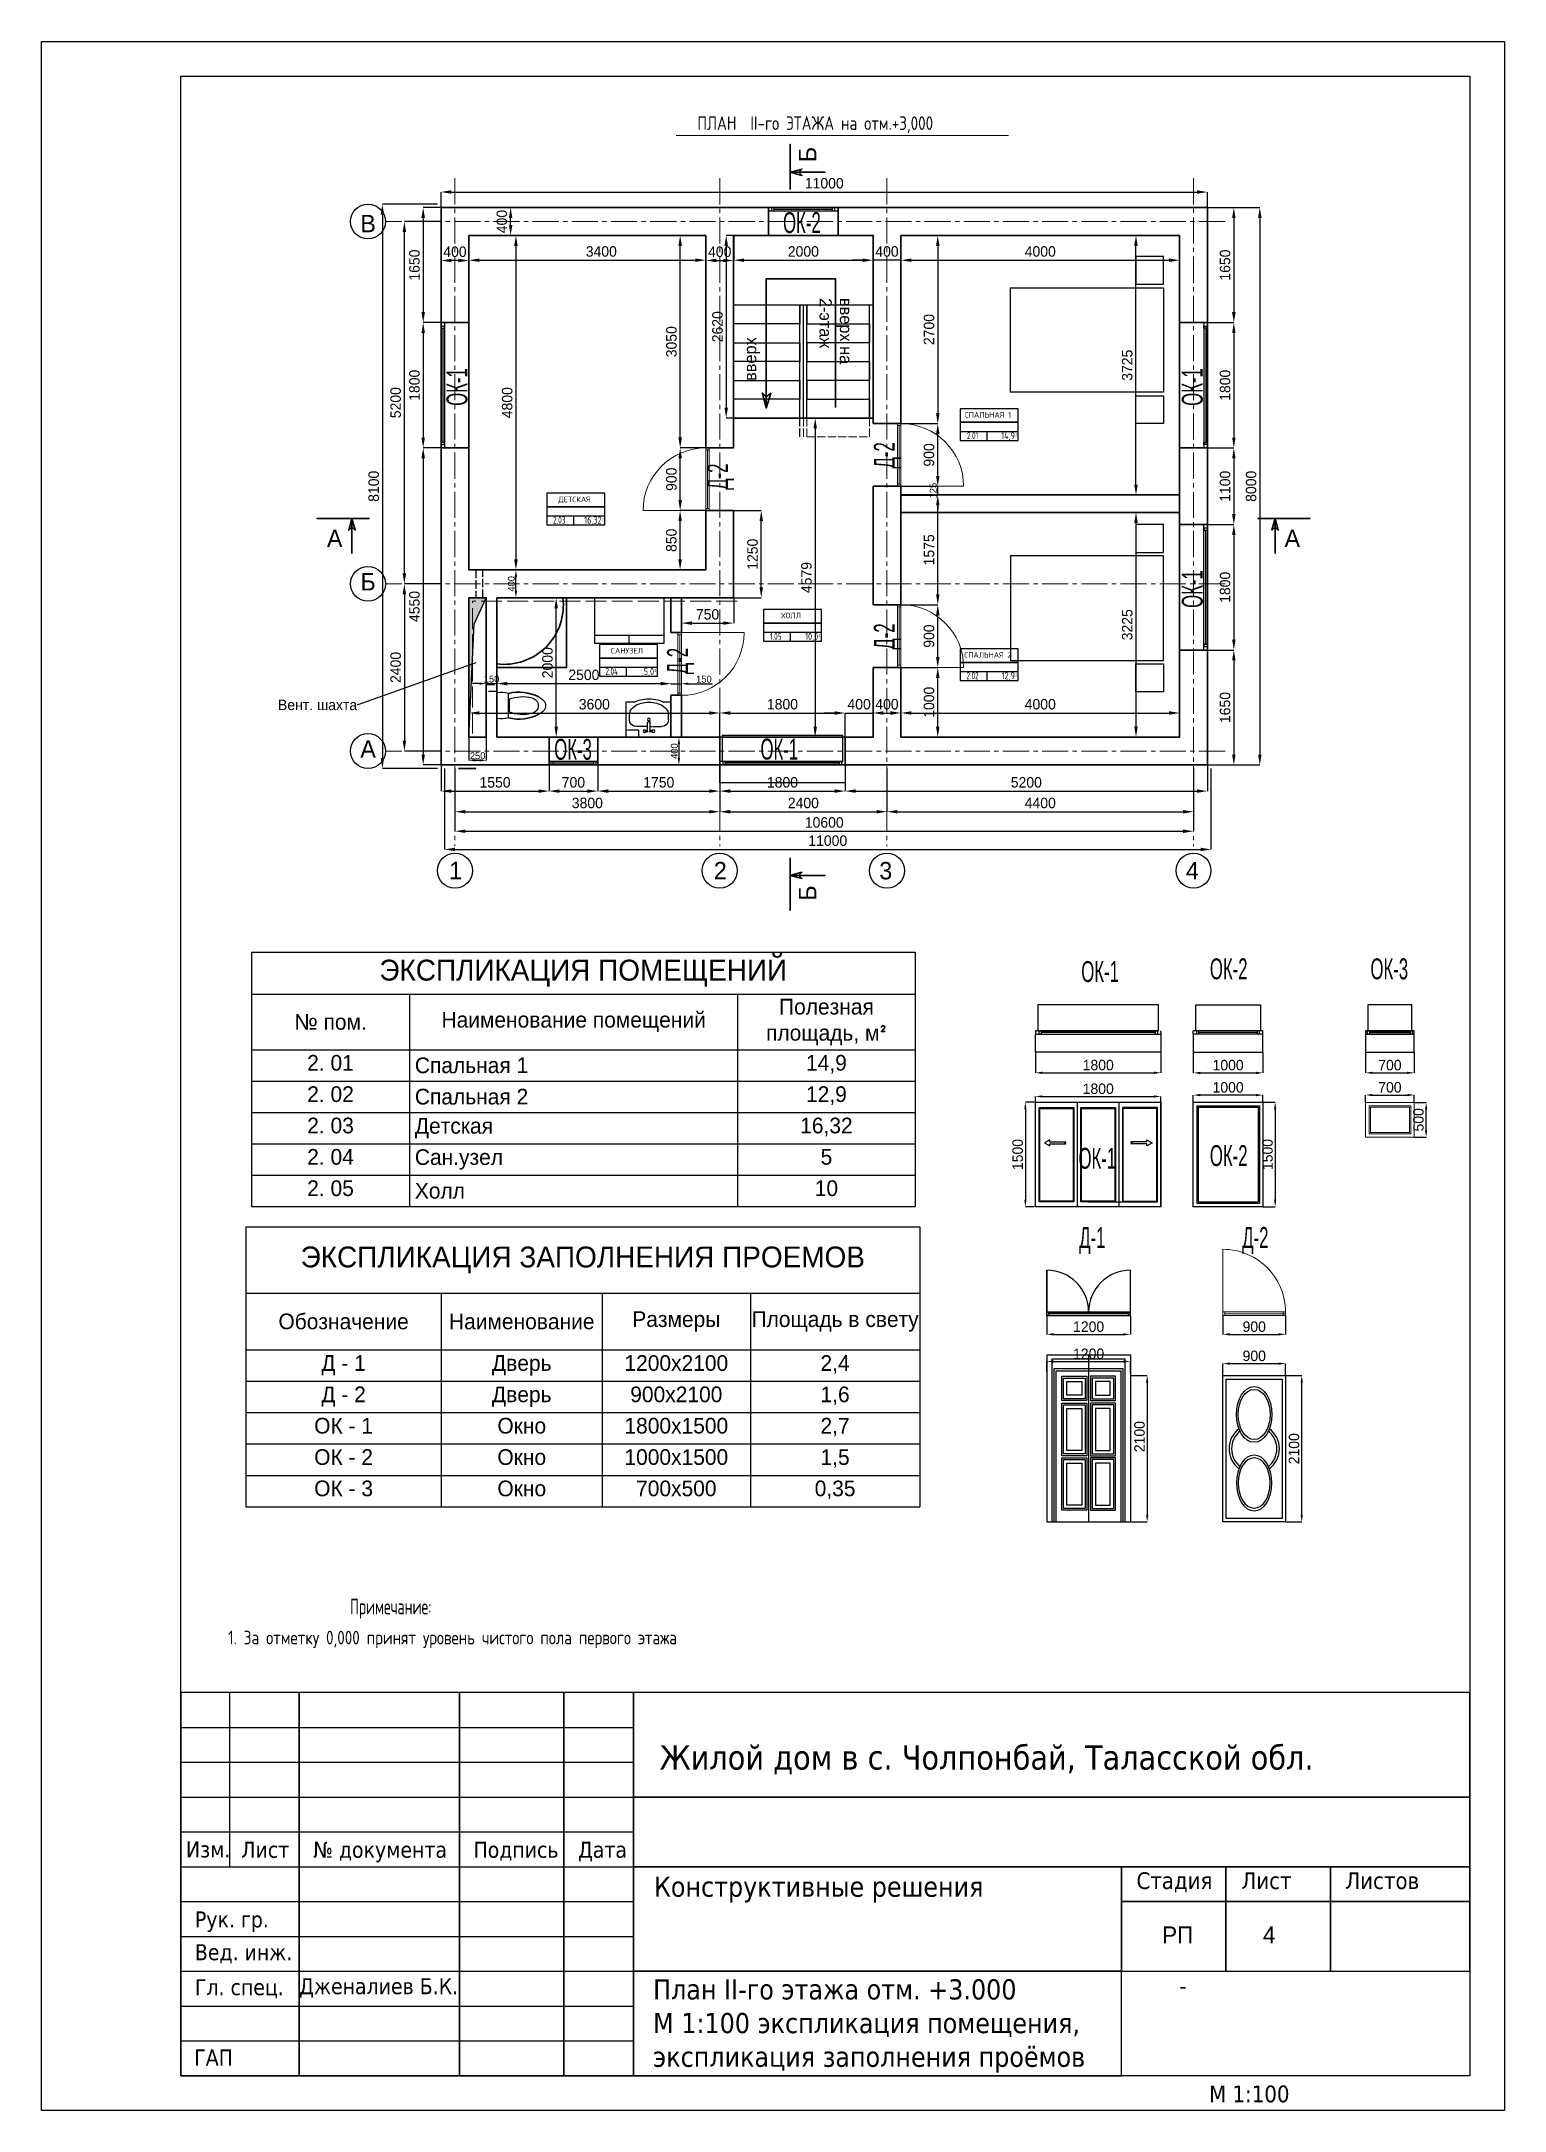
# Model space of a CAD drawing. Header units: millimetres. Extents: x 363119 to 453119, y -246250 to -184425.
# Drawn here: x 432119 to 453119, y -214125 to -184425 of the extents above; entities that cross this region are included whole.
import ezdxf
from ezdxf import colors
from ezdxf.entities.mleader import LeaderData, LeaderLine
from ezdxf.enums import TextEntityAlignment as Align
from ezdxf.math import Vec2, Vec3

# ---------------------------------------------------------------- set-up
doc = ezdxf.new("R2010")
doc.units = ezdxf.units.MM
doc.linetypes.add('ACAD_ISO02W100', pattern=[15, 12, -3])
doc.linetypes.add('CENTER2', pattern=[1.125, 0.75, -0.125, 0.125, -0.125])
for name, color, linetype in [('0 duvar', 2, 'Continuous'), ('AHSAP KAPI', 152, 'Continuous'), ('AKS', 252, 'CENTER2'), ('DENIZLIK', 174, 'Continuous'), ('PENCERE', 152, 'Continuous'), ('room_no', 7, 'Continuous'), ('SANTEH', 30, 'Continuous'), ('tefris', 8, 'Continuous'), ('Надписи', 211, 'Continuous'), ('Штамп', 222, 'Continuous')]:
    doc.layers.add(name, color=color, linetype=linetype)
for name, color, linetype, lineweight in [('ahsap', 222, 'Continuous', 13), ('Pencere No', 7, 'Continuous', 13), ('Н.С.', 7, 'Continuous', 35)]:
    doc.layers.add(name, color=color, linetype=linetype, lineweight=lineweight)
doc.styles.add('1', font='ARIALN.TTF', dxfattribs={"width": 0.7})
doc.styles.add('CYRILLIC', font='cyriltlc.shx')
doc.styles.add('ROMANS', font='romans', dxfattribs={"width": 0.75})
doc.styles.add('SPDS', font='SPDS.shx')
doc.styles.add('YAZI', font='romans.shx')
doc.dimstyles.new('ISO-25', dxfattribs={"dimtxt": 100, "dimasz": 2.5, "dimexe": 1.25, "dimexo": 0.625, "dimtad": 1, "dimdec": 0, "dimtxsty": 'Standard', "dimcen": 2.5, "dimadec": 0, "dimazin": 0, "dimtfac": 1, "dimtdec": 0, "dimtmove": 0, "dimatfit": 3, "dimfxl": 0, "dimarcsym": 0})

msp = doc.modelspace()

# ---------------------------------------------------------------- texts
at = {"char_height": 175}
for s, width, insert, attachment_point, rotation in [('вверх на 2-этаж', 1358.14, (443753.7, -188108.3), 1, 270), ('вверх', 924.524, (442431.9, -189298.1), 7, 90)]:
    msp.add_mtext_dynamic_manual_height_columns(s, width=width, gutter_width=12.5, heights=[0], dxfattribs=dict(at, insert=insert, attachment_point=attachment_point, rotation=rotation))
at = {"layer": '0 duvar', "color": 0, "ltscale": 0.071429, "style": 'SPDS'}
for s, p in [('ПЛАН  II-го ЭТАЖА на отм.+3,000 ', (441533, -185696)), ('1. За отметку 0,000 принят уровень чистого пола первого этажа ', (434799.4, -207432.6))]:
    msp.add_text(s, height=195, dxfattribs=at).set_placement(p)
at = {"layer": '0 duvar', "color": 0, "ltscale": 0.071429, "style": 'SPDS', "width": 0.8}
msp.add_text('Примечание:', height=225, dxfattribs=at).set_placement((436548.4, -207002.8))
at = {"layer": 'AKS', "color": 0}
for p in [(443115.7, -186049), (443115.7, -196649.3)]:
    msp.add_text('Б', height=250, rotation=90, dxfattribs=at).set_placement(p, align=Align.MIDDLE)
for s, p in [('В', (436808.3, -187040.1)), ('А', (436329.1, -191558.3)), ('А', (450072.3, -191558.3)), ('Б', (436808.3, -192181.4)), ('А', (436808.3, -194581.4)), ('1', (438062.6, -196325.8)), ('2', (441862.6, -196325.8)), ('3', (444237.4, -196327.9)), ('4', (448637.4, -196327.9))]:
    msp.add_text(s, height=250, dxfattribs=at).set_placement(p, align=Align.MIDDLE)
at = {"layer": 'Pencere No', "color": 0, "style": '1', "width": 0.7}
for s, p in [('ОК-2', (442763.4, -187176.3)), ('ОК-3', (439479.3, -194735.9)), ('ОК-1', (442439.4, -194733.2)), ('ОК-1', (447043.3, -197925.8)), ('ОК-2', (448889.1, -197887.1)), ('ОК-3', (451193.8, -197887.1))]:
    msp.add_text(s, height=300, dxfattribs=at).set_placement(p)
at = {"layer": 'Pencere No', "style": '1', "width": 0.7}
for s, p in [('ОК-1', (438232.8, -189656)), ('ОК-1', (448786.3, -189656)), ('Д-2', (444366.5, -190555)), ('Д-2', (441974.2, -190861.6)), ('ОК-1', (448786.3, -192556)), ('Д-2', (444366.5, -193155)), ('Д-2', (441399, -193507.6))]:
    msp.add_text(s, height=300, rotation=90, dxfattribs=at).set_placement(p)
for s, p in [('ОК-1', (447004, -200606.3)), ('ОК-2', (448889.1, -200567.6)), ('Д-1', (447014, -201743.1)), ('Д-2', (449353.6, -201743.1))]:
    msp.add_text(s, height=300, dxfattribs=at).set_placement(p)
at = {"layer": 'Надписи', "color": 0, "ltscale": 0.5}
for s, height, p in [('РП', 240.85, (448204.6, -211722.9)), ('4', 240.9, (449649.7, -211722.9))]:
    msp.add_text(s, height=height, dxfattribs=at).set_placement(p)
at = {"layer": 'Надписи', "color": 0, "ltscale": 0.5, "attachment_point": 1}
for s, insert, char_height, width in [('{\\fTahoma|b0|i0|c204|p32;Жилой дом в с. Чолпонбай, Таласской обл.}', (440993, -208880.5), 350, 11377.885), ('{\\fTahoma|b0|i0|c204|p32;Изм.}', (434194.1, -210260.8), 230, 699.489), ('{\\fTahoma|b0|i0|c204|p32;Лист}', (434988.2, -210265.8), 230, 716.171), ('{\\fTahoma|b0|i0|c204|p32;№ документа}', (436021, -210265.8), 230, 1994.841), ('{\\fTahoma|b0|i0|c204|p32;Подпись}', (438321, -210265.8), 230, 1261.74), ('{\\fTahoma|b0|i0|c204|p32;Дата}', (439821, -210265.8), 230, 762.824), ('{\\fTahoma|b0|i0|c204|p32;Конструктивные решения}', (440910.7, -210765.3), 290, 6469.464), ('{\\fTahoma|b0|i0|c204|p32;Стадия}', (447835.6, -210703.9), 240.853, 6469.464), ('{\\fTahoma|b0|i0|c204|p32;Лист}', (449341.8, -210703.9), 240.853, 6469.464), ('{\\fTahoma|b0|i0|c204|p32;Листов}', (450832.7, -210703.9), 240.853, 6469.464), ('{\\fTahoma|b0|i0|c204|p32;Рук. гр.}', (434322.3, -211265.8), 230, 1434.854), ('{\\fTahoma|b0|i0|c204|p32;Вед. инж.}', (434322.3, -211736.5), 230, 1434.854), ('{\\fTahoma|b0|i0|c204|p32;Гл. спец.}', (434322.3, -212238.5), 230, 1434.854), ('{\\fTahoma|b0|i0|c204|p32;Дженалиев Б.К.}', (435819.3, -212224.1), 230, 2372.469), ('{\\fTahoma|b0|i0|c204|p32;План\\fTahoma|b0|i0|c0|p32; II\\fTahoma|b0|i0|c204|p32;-го этажа отм. +3.000 \\PМ 1:100\\fTahoma|b0|i0|c0|p32; \\fTahoma|b0|i0|c204|p32;экспликация помещения, \\Pэкспликация заполнения проёмов}', (440899.3, -212239.8), 290, 6762.534), ('{\\fTahoma|b0|i0|c204|p32;   -}', (448180.3, -212213.1), 240.853, 4340.302), ('{\\fTahoma|b0|i0|c204|p32;ГАП}', (434312.4, -213247.7), 230, 1444.708), ('{\\fTahoma|b0|i0|c204|p32;М 1:100}', (448878.1, -213764.9), 240.853, 6469.464)]:
    msp.add_mtext(s, dxfattribs=dict(at, insert=insert, char_height=char_height, width=width))

# ---------------------------------------------------------------- blocks, each defined once
blk = doc.blocks.new('*D339')
at = {"layer": 'ahsap', "color": 0, "lineweight": -2}
for p, q in [((439510, -192411), (439507, -192411)), ((439508, -194261), (439508, -192561)), ((439510, -194411), (439507, -194411))]:
    blk.add_line(p, q, dxfattribs=at)
at = {"layer": 'ahsap', "color": 0}
for points in [[(439483, -192561), (439533, -192561), (439508, -192411)], [(439483, -194261), (439533, -194261), (439508, -194411)]]:
    blk.add_solid(points, dxfattribs=at)
at = {"layer": 'DEFPOINTS', "color": 0}
for p in [(439508, -192411), (440318, -192411), (440354, -194411)]:
    blk.add_point(p, dxfattribs=at)
at = {"layer": 'ahsap', "color": 0, "insert": (439383, -193343), "char_height": 150, "attachment_point": 5, "rotation": 90}
blk.add_mtext('2000', dxfattribs=at)
blk = doc.blocks.new('*D340')
at = {"layer": 'ahsap', "color": 0, "lineweight": -2}
for p, q in [((438055, -195203), (438055, -195762)), ((448655, -195203), (448655, -195762)), ((438205, -195762), (448505, -195762))]:
    blk.add_line(p, q, dxfattribs=at)
at = {"layer": 'ahsap', "color": 0}
for points in [[(438205, -195737), (438205, -195787), (438055, -195762)], [(448505, -195737), (448505, -195787), (448655, -195762)]]:
    blk.add_solid(points, dxfattribs=at)
at = {"layer": 'DEFPOINTS', "color": 0}
for p in [(438055, -195202), (448655, -195202), (448655, -195762)]:
    blk.add_point(p, dxfattribs=at)
at = {"layer": 'ahsap', "color": 0, "insert": (443355, -195637), "char_height": 150, "attachment_point": 5}
blk.add_mtext('10600', dxfattribs=at)
blk = doc.blocks.new('*D341')
at = {"layer": 'ahsap', "color": 0, "lineweight": -2}
for p, q in [((437854, -187011), (437329, -187011)), ((437329, -192061), (437329, -187161)), ((437804, -192211), (437329, -192211))]:
    blk.add_line(p, q, dxfattribs=at)
at = {"layer": 'ahsap', "color": 0}
for points in [[(437304, -187161), (437354, -187161), (437329, -187011)], [(437304, -192061), (437354, -192061), (437329, -192211)]]:
    blk.add_solid(points, dxfattribs=at)
at = {"layer": 'DEFPOINTS', "color": 0}
for p in [(437329, -187011), (437855, -187011), (437805, -192211)]:
    blk.add_point(p, dxfattribs=at)
at = {"layer": 'ahsap', "color": 0, "insert": (437204, -189611), "char_height": 150, "attachment_point": 5, "rotation": 90}
blk.add_mtext('5200', dxfattribs=at)
blk = doc.blocks.new('*D370')
at = {"layer": 'ahsap', "color": 0, "lineweight": -2}
for p, q in [((437804, -186761), (437014, -186761)), ((437014, -186911), (437014, -194711)), ((437804, -194861), (437014, -194861))]:
    blk.add_line(p, q, dxfattribs=at)
at = {"layer": 'ahsap', "color": 0}
for points in [[(436989, -186911), (437039, -186911), (437014, -186761)], [(436989, -194711), (437039, -194711), (437014, -194861)]]:
    blk.add_solid(points, dxfattribs=at)
at = {"layer": 'DEFPOINTS', "color": 0}
for p in [(437805, -186761), (437014, -194861), (437805, -194861)]:
    blk.add_point(p, dxfattribs=at)
at = {"layer": 'ahsap', "color": 0, "insert": (436889, -190811), "char_height": 150, "attachment_point": 5, "rotation": 90}
blk.add_mtext('8100', dxfattribs=at)
blk = doc.blocks.new('*D342')
at = {"layer": 'ahsap', "color": 0, "lineweight": -2}
for p, q in [((438717, -187211), (438930, -187211)), ((438930, -187361), (438930, -191861)), ((438355, -192011), (438930, -192011))]:
    blk.add_line(p, q, dxfattribs=at)
at = {"layer": 'ahsap', "color": 0}
for points in [[(438905, -187361), (438955, -187361), (438930, -187211)], [(438905, -191861), (438955, -191861), (438930, -192011)]]:
    blk.add_solid(points, dxfattribs=at)
at = {"layer": 'DEFPOINTS', "color": 0}
for p in [(438716, -187211), (438355, -192011), (438930, -192011)]:
    blk.add_point(p, dxfattribs=at)
at = {"layer": 'ahsap', "color": 0, "insert": (438805, -189611), "char_height": 150, "attachment_point": 5, "rotation": 90}
blk.add_mtext('4800', dxfattribs=at)
blk = doc.blocks.new('*D343')
at = {"layer": 'ahsap', "color": 0, "lineweight": -2}
for p, q in [((438255, -187486), (438255, -187566)), ((438405, -187566), (441505, -187566)), ((441655, -187447), (441655, -187566))]:
    blk.add_line(p, q, dxfattribs=at)
at = {"layer": 'ahsap', "color": 0}
for points in [[(438405, -187541), (438405, -187591), (438255, -187566)], [(441505, -187541), (441505, -187591), (441655, -187566)]]:
    blk.add_solid(points, dxfattribs=at)
at = {"layer": 'DEFPOINTS', "color": 0}
for p in [(438255, -187485), (441655, -187446), (441655, -187566)]:
    blk.add_point(p, dxfattribs=at)
at = {"layer": 'ahsap', "color": 0, "insert": (440155, -187441), "char_height": 150, "attachment_point": 5}
blk.add_mtext('3400', dxfattribs=at)
blk = doc.blocks.new('*D344')
at = {"layer": 'ahsap', "color": 0, "lineweight": -2}
for p, q in [((444255, -194862), (444255, -195483)), ((448655, -194862), (448655, -195483)), ((444405, -195482), (448505, -195482))]:
    blk.add_line(p, q, dxfattribs=at)
at = {"layer": 'ahsap', "color": 0}
for points in [[(444405, -195457), (444405, -195507), (444255, -195482)], [(448505, -195457), (448505, -195507), (448655, -195482)]]:
    blk.add_solid(points, dxfattribs=at)
at = {"layer": 'DEFPOINTS', "color": 0}
for p in [(444255, -194861), (448655, -194861), (448655, -195482)]:
    blk.add_point(p, dxfattribs=at)
at = {"layer": 'ahsap', "color": 0, "insert": (446455, -195357), "char_height": 150, "attachment_point": 5}
blk.add_mtext('4400', dxfattribs=at)
blk = doc.blocks.new('*D345')
at = {"layer": 'ahsap', "color": 0, "lineweight": -2}
for p, q in [((444455, -187261), (444455, -187566)), ((448455, -187261), (448455, -187566)), ((444605, -187566), (448305, -187566))]:
    blk.add_line(p, q, dxfattribs=at)
at = {"layer": 'ahsap', "color": 0}
for points in [[(444605, -187541), (444605, -187591), (444455, -187566)], [(448305, -187541), (448305, -187591), (448455, -187566)]]:
    blk.add_solid(points, dxfattribs=at)
at = {"layer": 'DEFPOINTS', "color": 0}
for p in [(444455, -187261), (448455, -187261), (448455, -187566)]:
    blk.add_point(p, dxfattribs=at)
at = {"layer": 'ahsap', "color": 0, "insert": (446455, -187441), "char_height": 150, "attachment_point": 5}
blk.add_mtext('4000', dxfattribs=at)
blk = doc.blocks.new('*D371')
at = {"layer": 'ahsap', "color": 0, "lineweight": -2}
for p, q in [((448093, -187211), (447829, -187211)), ((447829, -190786), (447829, -187361)), ((448130, -190936), (447829, -190936))]:
    blk.add_line(p, q, dxfattribs=at)
at = {"layer": 'ahsap', "color": 0}
for points in [[(447804, -187361), (447854, -187361), (447829, -187211)], [(447804, -190786), (447854, -190786), (447829, -190936)]]:
    blk.add_solid(points, dxfattribs=at)
at = {"layer": 'DEFPOINTS', "color": 0}
for p in [(447829, -187211), (448093, -187211), (448130, -190936)]:
    blk.add_point(p, dxfattribs=at)
at = {"layer": 'ahsap', "color": 0, "insert": (447704, -189073), "char_height": 150, "attachment_point": 5, "rotation": 90}
blk.add_mtext('3725', dxfattribs=at)
blk = doc.blocks.new('*D346')
at = {"layer": 'ahsap', "color": 0, "lineweight": -2}
for p, q in [((437905, -194861), (437905, -196023)), ((448905, -194861), (448905, -196023)), ((438055, -196023), (448755, -196023))]:
    blk.add_line(p, q, dxfattribs=at)
at = {"layer": 'ahsap', "color": 0}
for points in [[(438055, -195998), (438055, -196048), (437905, -196023)], [(448755, -195998), (448755, -196048), (448905, -196023)]]:
    blk.add_solid(points, dxfattribs=at)
at = {"layer": 'DEFPOINTS', "color": 0}
for p in [(437905, -194861), (448905, -194861), (448905, -196023)]:
    blk.add_point(p, dxfattribs=at)
at = {"layer": 'ahsap', "color": 0, "insert": (443405, -195898), "char_height": 150, "attachment_point": 5}
blk.add_mtext('11000', dxfattribs=at)
blk = doc.blocks.new('*D347')
at = {"layer": 'ahsap', "color": 0, "lineweight": -2}
for p, q in [((438055, -194861), (438055, -195483)), ((441855, -194863), (441855, -195483)), ((438205, -195482), (441705, -195482))]:
    blk.add_line(p, q, dxfattribs=at)
at = {"layer": 'ahsap', "color": 0}
for points in [[(438205, -195457), (438205, -195507), (438055, -195482)], [(441705, -195457), (441705, -195507), (441855, -195482)]]:
    blk.add_solid(points, dxfattribs=at)
at = {"layer": 'DEFPOINTS', "color": 0}
for p in [(438055, -194861), (441855, -194862), (441855, -195482)]:
    blk.add_point(p, dxfattribs=at)
at = {"layer": 'ahsap', "color": 0, "insert": (439955, -195357), "char_height": 150, "attachment_point": 5}
blk.add_mtext('3800', dxfattribs=at)
blk = doc.blocks.new('*D348')
at = {"layer": 'ahsap', "color": 0, "lineweight": -2}
for p, q in [((441855, -194863), (441855, -195483)), ((444255, -194863), (444255, -195483)), ((442005, -195482), (444105, -195482))]:
    blk.add_line(p, q, dxfattribs=at)
at = {"layer": 'ahsap', "color": 0}
for points in [[(442005, -195457), (442005, -195507), (441855, -195482)], [(444105, -195457), (444105, -195507), (444255, -195482)]]:
    blk.add_solid(points, dxfattribs=at)
at = {"layer": 'DEFPOINTS', "color": 0}
for p in [(441855, -194863), (444255, -194863), (444255, -195482)]:
    blk.add_point(p, dxfattribs=at)
at = {"layer": 'ahsap', "color": 0, "insert": (443055, -195357), "char_height": 150, "attachment_point": 5}
blk.add_mtext('2400', dxfattribs=at)
blk = doc.blocks.new('*D372')
at = {"layer": 'ahsap', "color": 0, "lineweight": -2}
for p, q in [((437855, -187380), (437855, -187570)), ((438255, -187380), (438255, -187570)), ((438105, -187570), (438005, -187570))]:
    blk.add_line(p, q, dxfattribs=at)
at = {"layer": 'ahsap', "color": 0}
for points in [[(438005, -187545), (438005, -187595), (437855, -187570)], [(438105, -187545), (438105, -187595), (438255, -187570)]]:
    blk.add_solid(points, dxfattribs=at)
at = {"layer": 'DEFPOINTS', "color": 0}
for p in [(437855, -187380), (438255, -187380), (437855, -187570)]:
    blk.add_point(p, dxfattribs=at)
at = {"layer": 'ahsap', "color": 0, "insert": (438055, -187445), "char_height": 150, "attachment_point": 5}
blk.add_mtext('400', dxfattribs=at)
blk = doc.blocks.new('*D373')
at = {"layer": 'ahsap', "color": 0, "lineweight": -2}
for p, q in [((439080, -186811), (438854, -186811)), ((438854, -187061), (438854, -186961)), ((439080, -187211), (438854, -187211))]:
    blk.add_line(p, q, dxfattribs=at)
at = {"layer": 'ahsap', "color": 0}
for points in [[(438829, -186961), (438879, -186961), (438854, -186811)], [(438829, -187061), (438879, -187061), (438854, -187211)]]:
    blk.add_solid(points, dxfattribs=at)
at = {"layer": 'DEFPOINTS', "color": 0}
for p in [(438854, -186811), (439081, -186811), (439081, -187211)]:
    blk.add_point(p, dxfattribs=at)
at = {"layer": 'ahsap', "color": 0, "insert": (438729, -187011), "char_height": 150, "attachment_point": 5, "rotation": 90}
blk.add_mtext('400', dxfattribs=at)
blk = doc.blocks.new('*D374')
at = {"layer": 'ahsap', "color": 0, "lineweight": -2}
for p, q in [((441655, -187391), (441655, -187570)), ((442055, -187391), (442055, -187570)), ((441805, -187570), (441905, -187570))]:
    blk.add_line(p, q, dxfattribs=at)
at = {"layer": 'ahsap', "color": 0}
for points in [[(441805, -187545), (441805, -187595), (441655, -187570)], [(441905, -187545), (441905, -187595), (442055, -187570)]]:
    blk.add_solid(points, dxfattribs=at)
at = {"layer": 'DEFPOINTS', "color": 0}
for p in [(441655, -187390), (442055, -187390), (442055, -187570)]:
    blk.add_point(p, dxfattribs=at)
at = {"layer": 'ahsap', "color": 0, "insert": (441855, -187445), "char_height": 150, "attachment_point": 5}
blk.add_mtext('400', dxfattribs=at)
blk = doc.blocks.new('*D375')
at = {"layer": 'ahsap', "color": 0, "lineweight": -2}
for p, q in [((444055, -187363), (444055, -187567)), ((443905, -187566), (443755, -187566)), ((444455, -187566), (444055, -187566)), ((444455, -187415), (444455, -187567)), ((444605, -187566), (444755, -187566))]:
    blk.add_line(p, q, dxfattribs=at)
at = {"layer": 'ahsap', "color": 0}
for points in [[(443905, -187541), (443905, -187591), (444055, -187566)], [(444605, -187541), (444605, -187591), (444455, -187566)]]:
    blk.add_solid(points, dxfattribs=at)
at = {"layer": 'DEFPOINTS', "color": 0}
for p in [(444055, -187362), (444055, -187566), (444455, -187414)]:
    blk.add_point(p, dxfattribs=at)
at = {"layer": 'ahsap', "color": 0, "insert": (444255, -187441), "char_height": 150, "attachment_point": 5}
blk.add_mtext('400', dxfattribs=at)
blk = doc.blocks.new('*D349')
at = {"layer": 'ahsap', "color": 0, "lineweight": -2}
for p, q in [((438256, -192011), (438930, -192011)), ((438930, -192311), (438930, -192111)), ((439059, -192411), (438930, -192411))]:
    blk.add_line(p, q, dxfattribs=at)
at = {"layer": 'ahsap', "color": 0}
for points in [[(438913, -192111), (438947, -192111), (438930, -192011)], [(438913, -192311), (438947, -192311), (438930, -192411)]]:
    blk.add_solid(points, dxfattribs=at)
at = {"layer": 'DEFPOINTS', "color": 0}
for p in [(438255, -192011), (438930, -192011), (439060, -192411)]:
    blk.add_point(p, dxfattribs=at)
at = {"layer": 'ahsap', "color": 0, "insert": (438865, -192211), "char_height": 100, "attachment_point": 5, "rotation": 90}
blk.add_mtext('400', dxfattribs=at)
blk = doc.blocks.new('*D376')
at = {"layer": 'ahsap', "color": 0, "lineweight": -2}
for p, q in [((442055, -187211), (442055, -187567)), ((444055, -187211), (444055, -187567)), ((442205, -187566), (443905, -187566))]:
    blk.add_line(p, q, dxfattribs=at)
at = {"layer": 'ahsap', "color": 0}
for points in [[(442205, -187541), (442205, -187591), (442055, -187566)], [(443905, -187541), (443905, -187591), (444055, -187566)]]:
    blk.add_solid(points, dxfattribs=at)
at = {"layer": 'DEFPOINTS', "color": 0}
for p in [(442055, -187211), (444055, -187211), (444055, -187566)]:
    blk.add_point(p, dxfattribs=at)
at = {"layer": 'ahsap', "color": 0, "insert": (443055, -187441), "char_height": 150, "attachment_point": 5}
blk.add_mtext('2000', dxfattribs=at)
blk = doc.blocks.new('Дверь 900')
at = {"layer": 'AHSAP KAPI', "lineweight": 5}
for p, q in [((355709, -118407), (355709, -117507)), ((356609, -118407), (355709, -118407)), ((356609, -118457), (355709, -118457)), ((355739, -118432), (355739, -118407)), ((355739, -118432), (356579, -118432)), ((355739, -118432), (355739, -118457)), ((356579, -118407), (356579, -118457))]:
    blk.add_line(p, q, dxfattribs=at)
for points in [[(355709, -118457), (355709, -118407)], [(356609, -118457), (356609, -118407)]]:
    blk.add_lwpolyline(points, dxfattribs=at)
blk.add_arc((355709, -118407), 900, 0, 90, dxfattribs=at)
blk = doc.blocks.new('*D350')
at = {"layer": 'ahsap', "color": 0, "lineweight": -2}
for p, q in [((444455, -193411), (444984, -193411)), ((444984, -194261), (444984, -193561)), ((444455, -194411), (444984, -194411))]:
    blk.add_line(p, q, dxfattribs=at)
at = {"layer": 'ahsap', "color": 0}
for points in [[(444959, -193561), (445009, -193561), (444984, -193411)], [(444959, -194261), (445009, -194261), (444984, -194411)]]:
    blk.add_solid(points, dxfattribs=at)
at = {"layer": 'DEFPOINTS', "color": 0}
for p in [(444455, -193411), (444984, -193411), (444455, -194411)]:
    blk.add_point(p, dxfattribs=at)
at = {"layer": 'ahsap', "color": 0, "insert": (444859, -193911), "char_height": 150, "attachment_point": 5, "rotation": 90}
blk.add_mtext('1000', dxfattribs=at)
blk = doc.blocks.new('*D377')
at = {"layer": 'ahsap', "color": 0, "lineweight": -2}
for p, q in [((444455, -192511), (444984, -192511)), ((444984, -193261), (444984, -192661)), ((444455, -193411), (444984, -193411))]:
    blk.add_line(p, q, dxfattribs=at)
at = {"layer": 'ahsap', "color": 0}
for points in [[(444959, -192661), (445009, -192661), (444984, -192511)], [(444959, -193261), (445009, -193261), (444984, -193411)]]:
    blk.add_solid(points, dxfattribs=at)
at = {"layer": 'DEFPOINTS', "color": 0}
for p in [(444455, -192511), (444984, -192511), (444455, -193411)]:
    blk.add_point(p, dxfattribs=at)
at = {"layer": 'ahsap', "color": 0, "insert": (444859, -192961), "char_height": 150, "attachment_point": 5, "rotation": 90}
blk.add_mtext('900', dxfattribs=at)
blk = doc.blocks.new('*D378')
at = {"layer": 'ahsap', "color": 0, "lineweight": -2}
for p, q in [((444455, -190936), (444984, -190936)), ((444984, -192361), (444984, -191086)), ((444455, -192511), (444984, -192511))]:
    blk.add_line(p, q, dxfattribs=at)
at = {"layer": 'ahsap', "color": 0}
for points in [[(444959, -191086), (445009, -191086), (444984, -190936)], [(444959, -192361), (445009, -192361), (444984, -192511)]]:
    blk.add_solid(points, dxfattribs=at)
at = {"layer": 'DEFPOINTS', "color": 0}
for p in [(444455, -190936), (444984, -190936), (444455, -192511)]:
    blk.add_point(p, dxfattribs=at)
at = {"layer": 'ahsap', "color": 0, "insert": (444859, -191723), "char_height": 150, "attachment_point": 5, "rotation": 90}
blk.add_mtext('1575', dxfattribs=at)
blk = doc.blocks.new('*D379')
at = {"layer": 'ahsap', "color": 0, "lineweight": -2}
for p, q in [((442054, -187211), (441948, -187211)), ((441948, -187361), (441948, -189681)), ((442054, -189831), (441948, -189831))]:
    blk.add_line(p, q, dxfattribs=at)
at = {"layer": 'ahsap', "color": 0}
for points in [[(441923, -187361), (441973, -187361), (441948, -187211)], [(441923, -189681), (441973, -189681), (441948, -189831)]]:
    blk.add_solid(points, dxfattribs=at)
at = {"layer": 'DEFPOINTS', "color": 0}
for p in [(442055, -187211), (441948, -189831), (442055, -189831)]:
    blk.add_point(p, dxfattribs=at)
at = {"layer": 'ahsap', "color": 0, "insert": (441823, -188521), "char_height": 150, "attachment_point": 5, "rotation": 90}
blk.add_mtext('2620', dxfattribs=at)
blk = doc.blocks.new('*D380')
at = {"layer": 'ahsap', "color": 0, "lineweight": -2}
for p, q in [((448855, -186811), (449233, -186811)), ((449233, -186961), (449233, -188311)), ((448855, -188461), (449233, -188461))]:
    blk.add_line(p, q, dxfattribs=at)
at = {"layer": 'ahsap', "color": 0}
for points in [[(449208, -186961), (449258, -186961), (449233, -186811)], [(449208, -188311), (449258, -188311), (449233, -188461)]]:
    blk.add_solid(points, dxfattribs=at)
at = {"layer": 'DEFPOINTS', "color": 0}
for p in [(448855, -186811), (448855, -188461), (449233, -188461)]:
    blk.add_point(p, dxfattribs=at)
at = {"layer": 'ahsap', "color": 0, "insert": (449108, -187636), "char_height": 150, "attachment_point": 5, "rotation": 90}
blk.add_mtext('1650', dxfattribs=at)
blk = doc.blocks.new('*D381')
at = {"layer": 'ahsap', "color": 0, "lineweight": -2}
for p, q in [((448855, -188461), (449233, -188461)), ((449233, -188611), (449233, -190111)), ((448855, -190261), (449233, -190261))]:
    blk.add_line(p, q, dxfattribs=at)
at = {"layer": 'ahsap', "color": 0}
for points in [[(449208, -188611), (449258, -188611), (449233, -188461)], [(449208, -190111), (449258, -190111), (449233, -190261)]]:
    blk.add_solid(points, dxfattribs=at)
at = {"layer": 'DEFPOINTS', "color": 0}
for p in [(448855, -188461), (448855, -190261), (449233, -190261)]:
    blk.add_point(p, dxfattribs=at)
at = {"layer": 'ahsap', "color": 0, "insert": (449108, -189361), "char_height": 150, "attachment_point": 5, "rotation": 90}
blk.add_mtext('1800', dxfattribs=at)
blk = doc.blocks.new('*D351')
at = {"layer": 'ahsap', "color": 0, "lineweight": -2}
for p, q in [((448855, -190261), (449233, -190261)), ((449233, -190411), (449233, -191211)), ((448855, -191361), (449233, -191361))]:
    blk.add_line(p, q, dxfattribs=at)
at = {"layer": 'ahsap', "color": 0}
for points in [[(449208, -190411), (449258, -190411), (449233, -190261)], [(449208, -191211), (449258, -191211), (449233, -191361)]]:
    blk.add_solid(points, dxfattribs=at)
at = {"layer": 'DEFPOINTS', "color": 0}
for p in [(448855, -190261), (448855, -191361), (449233, -191361)]:
    blk.add_point(p, dxfattribs=at)
at = {"layer": 'ahsap', "color": 0, "insert": (449108, -190811), "char_height": 150, "attachment_point": 5, "rotation": 90}
blk.add_mtext('1100', dxfattribs=at)
blk = doc.blocks.new('*D352')
at = {"layer": 'ahsap', "color": 0, "lineweight": -2}
for p, q in [((448855, -191361), (449233, -191361)), ((449233, -191511), (449233, -193011)), ((448856, -193161), (449233, -193161))]:
    blk.add_line(p, q, dxfattribs=at)
at = {"layer": 'ahsap', "color": 0}
for points in [[(449208, -191511), (449258, -191511), (449233, -191361)], [(449208, -193011), (449258, -193011), (449233, -193161)]]:
    blk.add_solid(points, dxfattribs=at)
at = {"layer": 'DEFPOINTS', "color": 0}
for p in [(448855, -191361), (448855, -193161), (449233, -193161)]:
    blk.add_point(p, dxfattribs=at)
at = {"layer": 'ahsap', "color": 0, "insert": (449108, -192261), "char_height": 150, "attachment_point": 5, "rotation": 90}
blk.add_mtext('1800', dxfattribs=at)
blk = doc.blocks.new('*D382')
at = {"layer": 'ahsap', "color": 0, "lineweight": -2}
for p, q in [((448855, -193161), (449233, -193161)), ((449233, -193311), (449233, -194661)), ((448855, -194811), (449233, -194811))]:
    blk.add_line(p, q, dxfattribs=at)
at = {"layer": 'ahsap', "color": 0}
for points in [[(449208, -193311), (449258, -193311), (449233, -193161)], [(449208, -194661), (449258, -194661), (449233, -194811)]]:
    blk.add_solid(points, dxfattribs=at)
at = {"layer": 'DEFPOINTS', "color": 0}
for p in [(448855, -193161), (448855, -194811), (449233, -194811)]:
    blk.add_point(p, dxfattribs=at)
at = {"layer": 'ahsap', "color": 0, "insert": (449108, -193986), "char_height": 150, "attachment_point": 5, "rotation": 90}
blk.add_mtext('1650', dxfattribs=at)
blk = doc.blocks.new('roomno')
for p, q in [((1101, 344), (0, 344)), ((0, 344), (1101, 344)), ((1101, 166), (0, 166)), ((511, 0), (511, 166))]:
    blk.add_line(p, q)
blk.add_lwpolyline([(1101, 0), (1101, 602), (0, 602), (0, 0)], close=True)
at = {"style": 'CYRILLIC'}
for p in [(536, 499), (536, 374)]:
    blk.add_attdef('KOMNATA', text='', height=79.8, dxfattribs=at).set_placement(p, align=Align.CENTER)
at = {"style": 'ROMANS'}
for tag, width, p in [('001', 0.6, (233, 25)), ('LOBBY', 0.7, (533, 200))]:
    blk.add_attdef(tag, text='', height=108, dxfattribs=dict(at, width=width)).set_placement(p, align=Align.CENTER)
at = {"style": 'ROMANS', "width": 0.7}
blk.add_attdef('M', text='', height=108, dxfattribs=at).set_placement((1038, 25), align=Align.RIGHT)
blk.add_attdef('2', (1046, 79), '', height=53.9, dxfattribs=at)
blk = doc.blocks.new('*D383')
at = {"layer": 'ahsap', "color": 0, "lineweight": -2}
for p, q in [((441654, -190260), (441286, -190260)), ((441287, -191010), (441287, -190410)), ((441654, -191160), (441286, -191160))]:
    blk.add_line(p, q, dxfattribs=at)
at = {"layer": 'ahsap', "color": 0}
for points in [[(441262, -190410), (441312, -190410), (441287, -190260)], [(441262, -191010), (441312, -191010), (441287, -191160)]]:
    blk.add_solid(points, dxfattribs=at)
at = {"layer": 'DEFPOINTS', "color": 0}
for p in [(441287, -190260), (441655, -190260), (441655, -191160)]:
    blk.add_point(p, dxfattribs=at)
at = {"layer": 'ahsap', "color": 0, "insert": (441162, -190710), "char_height": 150, "attachment_point": 5, "rotation": 90}
blk.add_mtext('900', dxfattribs=at)
blk = doc.blocks.new('*D384')
at = {"layer": 'ahsap', "color": 0, "lineweight": -2}
for p, q in [((437854, -186811), (437598, -186811)), ((437599, -186961), (437599, -188311)), ((437854, -188461), (437598, -188461))]:
    blk.add_line(p, q, dxfattribs=at)
at = {"layer": 'ahsap', "color": 0}
for points in [[(437574, -186961), (437624, -186961), (437599, -186811)], [(437574, -188311), (437624, -188311), (437599, -188461)]]:
    blk.add_solid(points, dxfattribs=at)
at = {"layer": 'DEFPOINTS', "color": 0}
for p in [(437855, -186811), (437599, -188461), (437855, -188461)]:
    blk.add_point(p, dxfattribs=at)
at = {"layer": 'ahsap', "color": 0, "insert": (437474, -187636), "char_height": 150, "attachment_point": 5, "rotation": 90}
blk.add_mtext('1650', dxfattribs=at)
blk = doc.blocks.new('*D385')
at = {"layer": 'ahsap', "color": 0, "lineweight": -2}
for p, q in [((437954, -188461), (437598, -188461)), ((437599, -188611), (437599, -190111)), ((437854, -190261), (437598, -190261))]:
    blk.add_line(p, q, dxfattribs=at)
at = {"layer": 'ahsap', "color": 0}
for points in [[(437574, -188611), (437624, -188611), (437599, -188461)], [(437574, -190111), (437624, -190111), (437599, -190261)]]:
    blk.add_solid(points, dxfattribs=at)
at = {"layer": 'DEFPOINTS', "color": 0}
for p in [(437955, -188461), (437599, -190261), (437855, -190261)]:
    blk.add_point(p, dxfattribs=at)
at = {"layer": 'ahsap', "color": 0, "insert": (437474, -189361), "char_height": 150, "attachment_point": 5, "rotation": 90}
blk.add_mtext('1800', dxfattribs=at)
blk = doc.blocks.new('*D386')
at = {"layer": 'ahsap', "color": 0, "lineweight": -2}
for p, q in [((437954, -190261), (437598, -190261)), ((437599, -190411), (437599, -194661)), ((437854, -194811), (437598, -194811))]:
    blk.add_line(p, q, dxfattribs=at)
at = {"layer": 'ahsap', "color": 0}
for points in [[(437574, -190411), (437624, -190411), (437599, -190261)], [(437574, -194661), (437624, -194661), (437599, -194811)]]:
    blk.add_solid(points, dxfattribs=at)
at = {"layer": 'DEFPOINTS', "color": 0}
for p in [(437955, -190261), (437599, -194811), (437855, -194811)]:
    blk.add_point(p, dxfattribs=at)
at = {"layer": 'ahsap', "color": 0, "insert": (437474, -192536), "char_height": 150, "attachment_point": 5, "rotation": 90}
blk.add_mtext('4550', dxfattribs=at)
blk = doc.blocks.new('*D353')
at = {"layer": 'ahsap', "color": 0, "lineweight": -2}
for p, q in [((437855, -186810), (437855, -186587)), ((438005, -186587), (448705, -186587)), ((448855, -186810), (448855, -186587))]:
    blk.add_line(p, q, dxfattribs=at)
at = {"layer": 'ahsap', "color": 0}
for points in [[(438005, -186562), (438005, -186612), (437855, -186587)], [(448705, -186562), (448705, -186612), (448855, -186587)]]:
    blk.add_solid(points, dxfattribs=at)
at = {"layer": 'DEFPOINTS', "color": 0}
for p in [(437855, -186811), (448855, -186587), (448855, -186811)]:
    blk.add_point(p, dxfattribs=at)
at = {"layer": 'ahsap', "color": 0, "insert": (443355, -186462), "char_height": 150, "attachment_point": 5}
blk.add_mtext('11000', dxfattribs=at)
blk = doc.blocks.new('*D354')
at = {"layer": 'ahsap', "color": 0, "lineweight": -2}
for p, q in [((448855, -186811), (449606, -186811)), ((449606, -186961), (449606, -194661)), ((448855, -194811), (449606, -194811))]:
    blk.add_line(p, q, dxfattribs=at)
at = {"layer": 'ahsap', "color": 0}
for points in [[(449581, -186961), (449631, -186961), (449606, -186811)], [(449581, -194661), (449631, -194661), (449606, -194811)]]:
    blk.add_solid(points, dxfattribs=at)
at = {"layer": 'DEFPOINTS', "color": 0}
for p in [(448855, -186811), (448855, -194811), (449606, -194811)]:
    blk.add_point(p, dxfattribs=at)
at = {"layer": 'ahsap', "color": 0, "insert": (449481, -190811), "char_height": 150, "attachment_point": 5, "rotation": 90}
blk.add_mtext('8000', dxfattribs=at)
blk = doc.blocks.new('*D387')
at = {"layer": 'ahsap', "color": 0, "lineweight": -2}
for p, q in [((441654, -190260), (441286, -190260)), ((441287, -191010), (441287, -190410)), ((441653, -191160), (441286, -191160))]:
    blk.add_line(p, q, dxfattribs=at)
at = {"layer": 'ahsap', "color": 0}
for points in [[(441262, -190410), (441312, -190410), (441287, -190260)], [(441262, -191010), (441312, -191010), (441287, -191160)]]:
    blk.add_solid(points, dxfattribs=at)
at = {"layer": 'DEFPOINTS', "color": 0}
for p in [(441287, -190260), (441655, -190260), (441654, -191160)]:
    blk.add_point(p, dxfattribs=at)
at = {"layer": 'ahsap', "color": 0, "insert": (441162, -190710), "char_height": 150, "attachment_point": 5, "rotation": 90}
blk.add_mtext('900', dxfattribs=at)
blk = doc.blocks.new('*D388')
at = {"layer": 'ahsap', "color": 0, "lineweight": -2}
for p, q in [((441654, -187211), (441286, -187211)), ((441287, -190110), (441287, -187361)), ((441654, -190260), (441286, -190260))]:
    blk.add_line(p, q, dxfattribs=at)
at = {"layer": 'ahsap', "color": 0}
for points in [[(441262, -187361), (441312, -187361), (441287, -187211)], [(441262, -190110), (441312, -190110), (441287, -190260)]]:
    blk.add_solid(points, dxfattribs=at)
at = {"layer": 'DEFPOINTS', "color": 0}
for p in [(441287, -187211), (441655, -187211), (441655, -190260)]:
    blk.add_point(p, dxfattribs=at)
at = {"layer": 'ahsap', "color": 0, "insert": (441162, -188736), "char_height": 150, "attachment_point": 5, "rotation": 90}
blk.add_mtext('3050', dxfattribs=at)
blk = doc.blocks.new('*D389')
at = {"layer": 'ahsap', "color": 0, "lineweight": -2}
for p, q in [((438255, -194410), (438255, -194065)), ((438405, -194065), (441705, -194065)), ((441855, -194410), (441855, -194065))]:
    blk.add_line(p, q, dxfattribs=at)
at = {"layer": 'ahsap', "color": 0}
for points in [[(438405, -194040), (438405, -194090), (438255, -194065)], [(441705, -194040), (441705, -194090), (441855, -194065)]]:
    blk.add_solid(points, dxfattribs=at)
at = {"layer": 'DEFPOINTS', "color": 0}
for p in [(441855, -194065), (438255, -194411), (441855, -194411)]:
    blk.add_point(p, dxfattribs=at)
at = {"layer": 'ahsap', "color": 0, "insert": (440055, -193940), "char_height": 150, "attachment_point": 5}
blk.add_mtext('3600', dxfattribs=at)
blk = doc.blocks.new('*D390')
at = {"layer": 'ahsap', "color": 0, "lineweight": -2}
for p, q in [((441855, -194410), (441855, -194065)), ((442005, -194065), (443505, -194065)), ((443655, -194410), (443655, -194065))]:
    blk.add_line(p, q, dxfattribs=at)
at = {"layer": 'ahsap', "color": 0}
for points in [[(442005, -194040), (442005, -194090), (441855, -194065)], [(443505, -194040), (443505, -194090), (443655, -194065)]]:
    blk.add_solid(points, dxfattribs=at)
at = {"layer": 'DEFPOINTS', "color": 0}
for p in [(443655, -194065), (441855, -194411), (443655, -194411)]:
    blk.add_point(p, dxfattribs=at)
at = {"layer": 'ahsap', "color": 0, "insert": (442755, -193940), "char_height": 150, "attachment_point": 5}
blk.add_mtext('1800', dxfattribs=at)
blk = doc.blocks.new('*D391')
at = {"layer": 'ahsap', "color": 0, "lineweight": -2}
for p, q in [((443505, -194065), (443355, -194065)), ((443655, -194410), (443655, -194065)), ((443655, -194065), (444055, -194065)), ((444055, -194410), (444055, -194065)), ((444205, -194065), (444355, -194065))]:
    blk.add_line(p, q, dxfattribs=at)
at = {"layer": 'ahsap', "color": 0}
for points in [[(443505, -194040), (443505, -194090), (443655, -194065)], [(444205, -194040), (444205, -194090), (444055, -194065)]]:
    blk.add_solid(points, dxfattribs=at)
at = {"layer": 'DEFPOINTS', "color": 0}
for p in [(444055, -194065), (443655, -194411), (444055, -194411)]:
    blk.add_point(p, dxfattribs=at)
at = {"layer": 'ahsap', "color": 0, "insert": (443855, -193940), "char_height": 150, "attachment_point": 5}
blk.add_mtext('400', dxfattribs=at)
blk = doc.blocks.new('*D392')
at = {"layer": 'ahsap', "color": 0, "lineweight": -2}
for p, q in [((437854, -192211), (437329, -192211)), ((437329, -192361), (437329, -194461)), ((437854, -194611), (437329, -194611))]:
    blk.add_line(p, q, dxfattribs=at)
at = {"layer": 'ahsap', "color": 0}
for points in [[(437304, -192361), (437354, -192361), (437329, -192211)], [(437304, -194461), (437354, -194461), (437329, -194611)]]:
    blk.add_solid(points, dxfattribs=at)
at = {"layer": 'DEFPOINTS', "color": 0}
for p in [(437855, -192211), (437329, -194611), (437855, -194611)]:
    blk.add_point(p, dxfattribs=at)
at = {"layer": 'ahsap', "color": 0, "insert": (437204, -193411), "char_height": 150, "attachment_point": 5, "rotation": 90}
blk.add_mtext('2400', dxfattribs=at)
blk = doc.blocks.new('*D393')
at = {"layer": 'ahsap', "color": 0, "lineweight": -2}
for p, q in [((441155, -194411), (441269, -194411)), ((441269, -194511), (441269, -194711)), ((441155, -194811), (441269, -194811))]:
    blk.add_line(p, q, dxfattribs=at)
at = {"layer": 'ahsap', "color": 0}
for points in [[(441252, -194511), (441285, -194511), (441269, -194411)], [(441252, -194711), (441285, -194711), (441269, -194811)]]:
    blk.add_solid(points, dxfattribs=at)
at = {"layer": 'DEFPOINTS', "color": 0}
for p in [(441155, -194411), (441155, -194811), (441269, -194811)]:
    blk.add_point(p, dxfattribs=at)
at = {"layer": 'ahsap', "color": 0, "insert": (441204, -194611), "char_height": 100, "attachment_point": 5, "rotation": 90}
blk.add_mtext('400', dxfattribs=at)
blk = doc.blocks.new('*D394')
at = {"layer": 'ahsap', "color": 0, "lineweight": -2}
for p, q in [((438255, -194411), (438255, -194745)), ((438505, -194411), (438505, -194745)), ((438355, -194744), (438405, -194744))]:
    blk.add_line(p, q, dxfattribs=at)
at = {"layer": 'ahsap', "color": 0}
for points in [[(438355, -194728), (438355, -194761), (438255, -194744)], [(438405, -194728), (438405, -194761), (438505, -194744)]]:
    blk.add_solid(points, dxfattribs=at)
at = {"layer": 'DEFPOINTS', "color": 0}
for p in [(438255, -194411), (438505, -194411), (438505, -194744)]:
    blk.add_point(p, dxfattribs=at)
at = {"layer": 'ahsap', "color": 0, "insert": (438380, -194679), "char_height": 100, "attachment_point": 5}
blk.add_mtext('250', dxfattribs=at)
blk = doc.blocks.new('*D395')
at = {"layer": 'ahsap', "color": 0, "lineweight": -2}
for p, q in [((438505, -193127), (438505, -193644)), ((438655, -193127), (438655, -193644)), ((438405, -193643), (438305, -193643)), ((438505, -193643), (438655, -193643)), ((438755, -193643), (438855, -193643))]:
    blk.add_line(p, q, dxfattribs=at)
at = {"layer": 'ahsap', "color": 0}
for points in [[(438405, -193627), (438405, -193660), (438505, -193643)], [(438755, -193627), (438755, -193660), (438655, -193643)]]:
    blk.add_solid(points, dxfattribs=at)
at = {"layer": 'DEFPOINTS', "color": 0}
for p in [(438505, -193126), (438655, -193126), (438655, -193643)]:
    blk.add_point(p, dxfattribs=at)
at = {"layer": 'ahsap', "color": 0, "insert": (438580, -193578), "char_height": 100, "attachment_point": 5}
blk.add_mtext('150', dxfattribs=at)
blk = doc.blocks.new('Унитаз')
at = {"layer": 'SANTEH', "color": 7}
for p, q in [((196194, 127359), (196194, 127540)), ((196202, 127625), (196245, 127635)), ((196202, 127625), (196202, 127273)), ((196245, 127635), (196286, 127640)), ((196286, 127640), (196330, 127640)), ((196330, 127640), (196372, 127634)), ((196372, 127635), (196372, 127264)), ((196202, 127273), (196245, 127264)), ((196245, 127264), (196286, 127259)), ((196286, 127259), (196330, 127259)), ((196330, 127259), (196372, 127264))]:
    blk.add_line(p, q, dxfattribs=at)
at = {"layer": 'SANTEH', "color": 7, "extrusion": (0, 0, -1)}
for centre, major_axis, start_param, end_param in [((195780, 127449), (-76.4, 76.4), 5.140826, 5.854749), ((195808, 127439), (97.2, 97.2), 4.283952, 5.196757), ((195885, 127449), (-76.4, 76.4), 4.744752, 6.250822), ((195906, 127430), (-96.7, 96.7), 6.250822, 6.810649), ((196000, 127073), (358, 358), -1.043333, -0.390495), ((195808, 127460), (-97.2, 97.2), 4.228021, 5.140826), ((195906, 127469), (96.7, 96.7), 2.614129, 3.173956), ((196000, 127826), (358, 358), 1.961292, 2.614129)]:
    blk.add_ellipse(centre, major_axis=major_axis, ratio=1, start_param=start_param, end_param=end_param, dxfattribs=at)
at = {"layer": 'Н.С.', "ltscale": 100}
for p, q in [((196372, 127634), (196361, 127634)), ((196372, 127264), (196361, 127264))]:
    blk.add_line(p, q, dxfattribs=at)
for centre, start, end in [((196058, 127019), 76.5992, 117.8138), ((196055, 127878), 242.6072, 283.8219)]:
    blk.add_arc(centre, 623, start, end, dxfattribs=at)
blk = doc.blocks.new('*D396')
at = {"layer": 'ahsap', "color": 0, "lineweight": -2}
for p, q in [((438655, -193641), (438655, -193645)), ((438805, -193643), (441005, -193643)), ((441155, -193641), (441155, -193645))]:
    blk.add_line(p, q, dxfattribs=at)
at = {"layer": 'ahsap', "color": 0}
for points in [[(438805, -193618), (438805, -193668), (438655, -193643)], [(441005, -193618), (441005, -193668), (441155, -193643)]]:
    blk.add_solid(points, dxfattribs=at)
at = {"layer": 'DEFPOINTS', "color": 0}
for p in [(438655, -192411), (441155, -192411), (441155, -193643)]:
    blk.add_point(p, dxfattribs=at)
at = {"layer": 'ahsap', "color": 0, "insert": (439905, -193518), "char_height": 150, "attachment_point": 5}
blk.add_mtext('2500', dxfattribs=at)
blk = doc.blocks.new('*D397')
at = {"layer": 'ahsap', "color": 0, "lineweight": -2}
for p, q in [((441055, -193645), (440955, -193645)), ((441155, -193644), (441155, -193644)), ((441155, -193645), (441305, -193645)), ((441305, -193644), (441305, -193644)), ((441405, -193645), (441751, -193645))]:
    blk.add_line(p, q, dxfattribs=at)
at = {"layer": 'ahsap', "color": 0}
for points in [[(441055, -193628), (441055, -193661), (441155, -193645)], [(441405, -193628), (441405, -193661), (441305, -193645)]]:
    blk.add_solid(points, dxfattribs=at)
at = {"layer": 'DEFPOINTS', "color": 0}
for p in [(441155, -193645), (441305, -193645), (441305, -193645)]:
    blk.add_point(p, dxfattribs=at)
at = {"layer": 'ahsap', "color": 0, "insert": (441628, -193580), "char_height": 100, "attachment_point": 5}
blk.add_mtext('150', dxfattribs=at)
blk = doc.blocks.new('Раковина')
at = {"layer": 'SANTEH', "color": 7}
for p, q in [((200378, 127108), (200878, 127108)), ((200378, 126988), (200378, 127108)), ((200628, 127059), (200553, 127059)), ((200728, 126799), (200728, 126959)), ((200778, 127093), (200778, 127108)), ((200778, 126923), (200778, 127083)), ((200878, 126923), (200778, 126923)), ((200785, 126828), (200785, 126799)), ((200805, 126828), (200805, 126799)), ((200378, 126463), (200378, 126569)), ((200658, 126789), (200658, 126779)), ((200658, 126769), (200658, 126779)), ((200805, 126799), (200668, 126799)), ((200805, 126759), (200668, 126759)), ((200728, 126759), (200728, 126735)), ((200728, 126728), (200728, 126599)), ((200785, 126730), (200785, 126759)), ((200805, 126729), (200805, 126779)), ((200628, 126499), (200553, 126499))]:
    blk.add_line(p, q, dxfattribs=at)
for points in [[(200378, 126988, 0.064268), (200344, 126903, 0.063415), (200328, 126779, 0.063415), (200344, 126654, 0.064268), (200378, 126569, 0.107136)], [(200553, 127059, 0.147373), (200491, 127040, 0.107136), (200429, 126977, 0.076468), (200392, 126891, 0.063415), (200378, 126779, 0.063415), (200392, 126667, 0.076468), (200429, 126581, 0.107136), (200491, 126518, 0.147373), (200553, 126499, 0.147373)]]:
    blk.add_lwpolyline(points, format="xyb", dxfattribs=at)
for centre in [(200794, 126844), (200626, 126779), (200794, 126714)]:
    blk.add_circle(centre, 18.9, dxfattribs=at)
for centre, radius, start, end in [((200628, 126959), 100, 0, 90), ((200628, 126599), 100, 270, 0), ((200668, 126789), 10, 90, 180), ((200668, 126769), 10, 180, 270)]:
    blk.add_arc(centre, radius, start, end, dxfattribs=at)
at = {"layer": 'Н.С.', "ltscale": 100}
for p in [(200878, 127108), (200378, 126463)]:
    blk.add_line(p, (200878, 126463), dxfattribs=at)
blk = doc.blocks.new('*T355')
at = {"layer": 'ahsap', "color": 0, "linetype": 'ByBlock', "lineweight": -2}
for p, q in [((0, 0), (9525, 0)), ((0, 0), (0, -3651)), ((9525, 0), (9525, -3651)), ((0, -605), (9525, -605)), ((2270, -605), (2270, -3651)), ((6978, -605), (6978, -3651)), ((0, -1401), (9525, -1401)), ((0, -1851), (9525, -1851)), ((0, -2301), (9525, -2301)), ((0, -2751), (9525, -2751)), ((0, -3201), (9525, -3201)), ((0, -3651), (9525, -3651))]:
    blk.add_line(p, q, dxfattribs=at)
at = {"layer": 'ahsap', "color": 0}
for s, insert, char_height, width, attachment_point in [('ЭКСПЛИКАЦИЯ ПОМЕЩЕНИЙ', (4762, -302), 300, 9375, 5), ('{\\fArial|b0|i0|c204|p34;№} пом.', (1135, -1003), 225, 2120.08, 5), ('Наименование помещений', (4624, -1003), 225, 4557.96, 5), ('Полезная площадь, м{\\fISOCPEUR|b0|i0|c204|p34;²}', (8252, -1003), 225, 2396.96, 5), ('2. 01', (1135, -1476), 225, 2120.08, 2), ('14,9', (8252, -1476), 225, 2396.96, 2), ('Спальная 1', (2345, -1626), 225, 4557.96, 4), ('2. 02', (1135, -1926), 225, 2120.08, 2), ('Спальная 2', (2345, -2076), 225, 4557.96, 4), ('12,9', (8252, -1926), 225, 2396.96, 2), ('2. 03', (1135, -2376), 225, 2120.08, 2), ('16,32', (8252, -2376), 225, 2396.96, 2), ('Детская', (2345, -2526), 225, 4557.96, 4), ('2. 04', (1135, -2826), 225, 2120.08, 2), ('Сан.узел', (2345, -2976), 225, 4557.96, 4), ('5', (8252, -2826), 225, 2396.96, 2), ('2. 05', (1135, -3276), 225, 2120.08, 2), ('Холл', (2345, -3426), 225, 4557.96, 4), ('10', (8252, -3276), 225, 2396.96, 2)]:
    blk.add_mtext(s, dxfattribs=dict(at, insert=insert, char_height=char_height, width=width, attachment_point=attachment_point))
blk = doc.blocks.new('*T356')
at = {"layer": 'ahsap', "color": 0, "linetype": 'ByBlock', "lineweight": -2}
for p, q in [((0, 0), (9669, 0)), ((0, 0), (0, -4016)), ((9669, 0), (9669, -4016)), ((0, -950), (9669, -950)), ((2803, -950), (2803, -4016)), ((5112, -950), (5112, -4016)), ((7240, -950), (7240, -4016)), ((0, -1766), (9669, -1766)), ((0, -2216), (9669, -2216)), ((0, -2666), (9669, -2666)), ((0, -3116), (9669, -3116)), ((0, -3566), (9669, -3566)), ((0, -4016), (9669, -4016))]:
    blk.add_line(p, q, dxfattribs=at)
at = {"layer": 'ahsap', "color": 0}
for s, insert, char_height, width, attachment_point in [('ЭКСПЛИКАЦИЯ ЗАПОЛНЕНИЯ ПРОЕМОВ', (4834, -475), 300, 9518.96, 5), ('Обозначение', (1401, -1358), 225, 2652.9, 5), ('Наименование', (3958, -1358), 225, 2159.6, 5), ('Размеры', (6176, -1358), 225, 1977.66, 5), ('Площадь в свету', (8455, -1358), 225, 2278.81, 5), ('Д - 1', (1401, -1841), 225, 2652.9, 2), ('Дверь', (3958, -1841), 225, 2159.6, 2), ('1200х2100', (6176, -1841), 225, 1977.66, 2), ('2,4', (8455, -1841), 225, 2278.81, 2), ('Д - 2', (1401, -2291), 225, 2652.9, 2), ('Дверь', (3958, -2291), 225, 2159.6, 2), ('900х2100', (6176, -2291), 225, 1977.66, 2), ('1,6', (8455, -2291), 225, 2278.81, 2), ('ОК - 1', (1401, -2741), 225, 2652.9, 2), ('Окно', (3958, -2741), 225, 2159.6, 2), ('1800х1500', (6176, -2741), 225, 1977.66, 2), ('2,7', (8455, -2741), 225, 2278.81, 2), ('ОК - 2', (1401, -3191), 225, 2652.9, 2), ('Окно', (3958, -3191), 225, 2159.6, 2), ('1000х1500', (6176, -3191), 225, 1977.66, 2), ('1,5', (8455, -3191), 225, 2278.81, 2), ('ОК - 3', (1401, -3641), 225, 2652.9, 2), ('Окно', (3958, -3641), 225, 2159.6, 2), ('700х500', (6176, -3641), 225, 1977.66, 2), ('0,35', (8455, -3641), 225, 2278.81, 2)]:
    blk.add_mtext(s, dxfattribs=dict(at, insert=insert, char_height=char_height, width=width, attachment_point=attachment_point))
blk = doc.blocks.new('*D398')
at = {"layer": 'ahsap', "color": 0, "lineweight": -2}
for p, q in [((451123, -198931), (451123, -199230)), ((451823, -198931), (451823, -199230)), ((451223, -199230), (451723, -199230))]:
    blk.add_line(p, q, dxfattribs=at)
at = {"layer": 'ahsap', "color": 0}
for points in [[(451223, -199213), (451223, -199246), (451123, -199230)], [(451723, -199213), (451723, -199246), (451823, -199230)]]:
    blk.add_solid(points, dxfattribs=at)
at = {"layer": 'DEFPOINTS', "color": 0}
for p in [(451123, -198931), (451823, -198931), (451823, -199230)]:
    blk.add_point(p, dxfattribs=at)
at = {"layer": 'ahsap', "color": 0, "insert": (451473, -199120), "char_height": 150, "attachment_point": 5}
blk.add_mtext('700', dxfattribs=at)
blk = doc.blocks.new('*D357')
at = {"layer": 'ahsap', "color": 0, "lineweight": -2}
for p, q in [((451123, -199654), (451123, -199548)), ((451223, -199548), (451723, -199548)), ((451823, -199654), (451823, -199548))]:
    blk.add_line(p, q, dxfattribs=at)
at = {"layer": 'ahsap', "color": 0}
for points in [[(451223, -199531), (451223, -199565), (451123, -199548)], [(451723, -199531), (451723, -199565), (451823, -199548)]]:
    blk.add_solid(points, dxfattribs=at)
at = {"layer": 'DEFPOINTS', "color": 0}
for p in [(451823, -199548), (451123, -199654), (451823, -199654)]:
    blk.add_point(p, dxfattribs=at)
at = {"layer": 'ahsap', "color": 0, "insert": (451473, -199438), "char_height": 150, "attachment_point": 5}
blk.add_mtext('700', dxfattribs=at)
blk = doc.blocks.new('*D358')
at = {"layer": 'ahsap', "color": 0, "lineweight": -2}
for p, q in [((451824, -199654), (451994, -199654)), ((451993, -200054), (451993, -199754)), ((451824, -200154), (451994, -200154))]:
    blk.add_line(p, q, dxfattribs=at)
at = {"layer": 'ahsap', "color": 0}
for points in [[(451977, -199754), (452010, -199754), (451993, -199654)], [(451977, -200054), (452010, -200054), (451993, -200154)]]:
    blk.add_solid(points, dxfattribs=at)
at = {"layer": 'DEFPOINTS', "color": 0}
for p in [(451823, -199654), (451993, -199654), (451823, -200154)]:
    blk.add_point(p, dxfattribs=at)
at = {"layer": 'ahsap', "color": 0, "insert": (451883, -199904), "char_height": 150, "attachment_point": 5, "rotation": 90}
blk.add_mtext('500', dxfattribs=at)
blk = doc.blocks.new('Окно 700')
at = {"layer": 'AHSAP KAPI', "lineweight": 5}
for points in [[(370811, -126981), (371511, -126981), (371511, -127481), (370811, -127481), (370811, -126981)], [(370861, -127031), (370861, -127031), (371461, -127031), (371461, -127431), (370861, -127431), (370861, -127031)], [(370881, -127051), (370881, -127051), (371441, -127051), (371441, -127411), (370881, -127411), (370881, -127051)]]:
    blk.add_lwpolyline(points, dxfattribs=at)
blk = doc.blocks.new('*D359')
at = {"layer": 'ahsap', "color": 0, "lineweight": -2}
for p, q in [((449076, -202713), (449076, -202984)), ((449976, -202713), (449976, -202984)), ((449176, -202984), (449876, -202984))]:
    blk.add_line(p, q, dxfattribs=at)
at = {"layer": 'ahsap', "color": 0}
for points in [[(449176, -202967), (449176, -203000), (449076, -202984)], [(449876, -202967), (449876, -203000), (449976, -202984)]]:
    blk.add_solid(points, dxfattribs=at)
at = {"layer": 'DEFPOINTS', "color": 0}
for p in [(449076, -202712), (449976, -202712), (449976, -202984)]:
    blk.add_point(p, dxfattribs=at)
at = {"layer": 'ahsap', "color": 0, "insert": (449526, -202874), "char_height": 150, "attachment_point": 5}
blk.add_mtext('900', dxfattribs=at)
blk = doc.blocks.new('*D360')
at = {"layer": 'ahsap', "color": 0, "lineweight": -2}
for p, q in [((447749, -203575), (447990, -203575)), ((447990, -203675), (447990, -205575)), ((447750, -205675), (447990, -205675))]:
    blk.add_line(p, q, dxfattribs=at)
at = {"layer": 'ahsap', "color": 0}
for points in [[(447973, -203675), (448006, -203675), (447990, -203575)], [(447973, -205575), (448006, -205575), (447990, -205675)]]:
    blk.add_solid(points, dxfattribs=at)
at = {"layer": 'DEFPOINTS', "color": 0}
for p in [(447749, -203575), (447750, -205675), (447990, -205675)]:
    blk.add_point(p, dxfattribs=at)
at = {"layer": 'ahsap', "color": 0, "insert": (447880, -204451), "char_height": 150, "attachment_point": 5, "rotation": 90}
blk.add_mtext('2100', dxfattribs=at)
blk = doc.blocks.new('*D361')
at = {"layer": 'ahsap', "color": 0, "lineweight": -2}
for p, q in [((446549, -203522), (446549, -203373)), ((446649, -203373), (447649, -203373)), ((447749, -203522), (447749, -203373))]:
    blk.add_line(p, q, dxfattribs=at)
at = {"layer": 'ahsap', "color": 0}
for points in [[(446649, -203356), (446649, -203390), (446549, -203373)], [(447649, -203356), (447649, -203390), (447749, -203373)]]:
    blk.add_solid(points, dxfattribs=at)
at = {"layer": 'DEFPOINTS', "color": 0}
for p in [(447749, -203373), (446549, -203522), (447749, -203522)]:
    blk.add_point(p, dxfattribs=at)
at = {"layer": 'ahsap', "color": 0, "insert": (447149, -203263), "char_height": 150, "attachment_point": 5}
blk.add_mtext('1200', dxfattribs=at)
blk = doc.blocks.new('*D362')
at = {"layer": 'ahsap', "color": 0, "lineweight": -2}
for p, q in [((446549, -202713), (446549, -202984)), ((447749, -202723), (447749, -202984)), ((446649, -202984), (447649, -202984))]:
    blk.add_line(p, q, dxfattribs=at)
at = {"layer": 'ahsap', "color": 0}
for points in [[(446649, -202967), (446649, -203000), (446549, -202984)], [(447649, -202967), (447649, -203000), (447749, -202984)]]:
    blk.add_solid(points, dxfattribs=at)
at = {"layer": 'DEFPOINTS', "color": 0}
for p in [(446549, -202712), (447749, -202723), (447749, -202984)]:
    blk.add_point(p, dxfattribs=at)
at = {"layer": 'ahsap', "color": 0, "insert": (447149, -202874), "char_height": 150, "attachment_point": 5}
blk.add_mtext('1200', dxfattribs=at)
blk = doc.blocks.new('Дверь 1200')
blk.add_line((383631, -106585), (383631, -106535))
at = {"layer": 'AHSAP KAPI'}
blk.add_lwpolyline([(382431, -106560), (382431, -106535), (382461, -106535), (382461, -106585), (382431, -106585), (382431, -106560), (382431, -106585), (382461, -106585), (383601, -106585), (383631, -106585), (383631, -106535), (383601, -106535), (383601, -106585), (383601, -106560), (382461, -106560), (382461, -106535), (383601, -106535), (382431, -106535), (382461, -106535), (382431, -106535), (382431, -105935), (382431, -106535), (383631, -106535), (383631, -105935)], dxfattribs=at)
for centre, start, end in [((382431, -106535), 360, 90), ((383631, -106535), 90.0426, 180)]:
    blk.add_arc(centre, 600, start, end, dxfattribs=at)
blk = doc.blocks.new('*D363')
at = {"layer": 'ahsap', "color": 0, "lineweight": -2}
for p, q in [((449976, -203575), (450208, -203575)), ((450208, -205575), (450208, -203675)), ((449976, -205675), (450208, -205675))]:
    blk.add_line(p, q, dxfattribs=at)
at = {"layer": 'ahsap', "color": 0}
for points in [[(450191, -203675), (450224, -203675), (450208, -203575)], [(450191, -205575), (450224, -205575), (450208, -205675)]]:
    blk.add_solid(points, dxfattribs=at)
at = {"layer": 'DEFPOINTS', "color": 0}
for p in [(449976, -203575), (450208, -203575), (449976, -205675)]:
    blk.add_point(p, dxfattribs=at)
at = {"layer": 'ahsap', "color": 0, "insert": (450098, -204625), "char_height": 150, "attachment_point": 5, "rotation": 90}
blk.add_mtext('2100', dxfattribs=at)
blk = doc.blocks.new('*D364')
at = {"layer": 'ahsap', "color": 0, "lineweight": -2}
for p, q in [((449076, -203575), (449076, -203403)), ((449176, -203403), (449876, -203403)), ((449976, -203575), (449976, -203403))]:
    blk.add_line(p, q, dxfattribs=at)
at = {"layer": 'ahsap', "color": 0}
for points in [[(449176, -203386), (449176, -203420), (449076, -203403)], [(449876, -203386), (449876, -203420), (449976, -203403)]]:
    blk.add_solid(points, dxfattribs=at)
at = {"layer": 'DEFPOINTS', "color": 0}
for p in [(449976, -203403), (449076, -203575), (449976, -203575)]:
    blk.add_point(p, dxfattribs=at)
at = {"layer": 'ahsap', "color": 0, "insert": (449526, -203293), "char_height": 150, "attachment_point": 5}
blk.add_mtext('900', dxfattribs=at)
blk = doc.blocks.new('Дверь Д2')
at = {"layer": 'AHSAP KAPI', "linetype": 'Continuous'}
for points in [[(384327, -109883), (384327, -107783), (385227, -107783), (385227, -109883), (384327, -109883)], [(384377, -107833), (384377, -107833), (385177, -107833), (385177, -109833), (384377, -109833), (384377, -107833)]]:
    blk.add_lwpolyline(points, dxfattribs=at)
for radius, start, end in [(361, 127.2821, 232.7179), (325, 127.2821, 232.7179), (325, 307.2821, 52.7179), (361, 307.2821, 52.7179)]:
    blk.add_arc((384777, -108833), radius, start, end, dxfattribs=at)
for major_axis in [(0, -400), (0, -360)]:
    blk.add_ellipse((384777, -108341), major_axis=major_axis, ratio=0.636973, dxfattribs=at)
at = {"layer": 'AHSAP KAPI', "linetype": 'Continuous', "extrusion": (0, 0, -1)}
for major_axis in [(0, 400), (0, 360)]:
    blk.add_ellipse((384777, -109325), major_axis=major_axis, ratio=0.636973, dxfattribs=at)
blk = doc.blocks.new('Дверь Д1')
at = {"layer": 'AHSAP KAPI'}
for p, q in [((382431, -107483), (383631, -107483)), ((382431, -107483), (382431, -109883)), ((383031, -107483), (383031, -109883)), ((383631, -107483), (383631, -109883)), ((382506, -107543), (383556, -107543)), ((382506, -109883), (382506, -107543)), ((383556, -109883), (383556, -107543)), ((382431, -109883), (383631, -109883))]:
    blk.add_line(p, q, dxfattribs=at)
at = {"layer": 'AHSAP KAPI', "linetype": 'Continuous'}
for p, q in [((382534, -109883), (382534, -107683)), ((382534, -107683), (383527, -107683)), ((382564, -109883), (382564, -107713)), ((382564, -107713), (383497, -107713)), ((383497, -109883), (383497, -107713)), ((383527, -109883), (383527, -107683))]:
    blk.add_line(p, q, dxfattribs=at)
for points in [[(383006, -108140), (382644, -108140), (382644, -107793), (383006, -107793)], [(383056, -108140), (383417, -108140), (383417, -107793), (383056, -107793)], [(382981, -108115), (382669, -108115), (382669, -107818), (382981, -107818)], [(382931, -108065), (382719, -108065), (382719, -107868), (382931, -107868)], [(383081, -108115), (383392, -108115), (383392, -107818), (383081, -107818)], [(383131, -108065), (383342, -108065), (383342, -107868), (383131, -107868)], [(383006, -108933), (382644, -108933), (382644, -108180), (383006, -108180)], [(382981, -108908), (382669, -108908), (382669, -108205), (382981, -108205)], [(382931, -108858), (382719, -108858), (382719, -108255), (382931, -108255)], [(383056, -108933), (383417, -108933), (383417, -108180), (383056, -108180)], [(383081, -108908), (383392, -108908), (383392, -108205), (383081, -108205)], [(383131, -108858), (383342, -108858), (383342, -108255), (383131, -108255)], [(383006, -109717), (382644, -109717), (382644, -108963), (383006, -108963)], [(382981, -109692), (382669, -109692), (382669, -108988), (382981, -108988)], [(383056, -109717), (383417, -109717), (383417, -108963), (383056, -108963)], [(383081, -109692), (383392, -109692), (383392, -108988), (383081, -108988)], [(382931, -109642), (382719, -109642), (382719, -109038), (382931, -109038)], [(383131, -109642), (383342, -109642), (383342, -109038), (383131, -109038)]]:
    blk.add_lwpolyline(points, close=True, dxfattribs=at)
blk = doc.blocks.new('*D365')
at = {"layer": 'ahsap', "color": 0, "lineweight": -2}
for p, q in [((446387, -198931), (446387, -199229)), ((448187, -198931), (448187, -199229)), ((446487, -199229), (448087, -199229))]:
    blk.add_line(p, q, dxfattribs=at)
at = {"layer": 'ahsap', "color": 0}
for points in [[(446487, -199212), (446487, -199246), (446387, -199229)], [(448087, -199212), (448087, -199246), (448187, -199229)]]:
    blk.add_solid(points, dxfattribs=at)
at = {"layer": 'DEFPOINTS', "color": 0}
for p in [(446387, -198931), (448187, -198931), (448187, -199229)]:
    blk.add_point(p, dxfattribs=at)
at = {"layer": 'ahsap', "color": 0, "insert": (447287, -199119), "char_height": 150, "attachment_point": 5}
blk.add_mtext('1800', dxfattribs=at)
blk = doc.blocks.new('*D366')
at = {"layer": 'ahsap', "color": 0, "lineweight": -2}
for p, q in [((446387, -199651), (446387, -199569)), ((446487, -199569), (448087, -199569)), ((448187, -199651), (448187, -199569))]:
    blk.add_line(p, q, dxfattribs=at)
at = {"layer": 'ahsap', "color": 0}
for points in [[(446487, -199552), (446487, -199585), (446387, -199569)], [(448087, -199552), (448087, -199585), (448187, -199569)]]:
    blk.add_solid(points, dxfattribs=at)
at = {"layer": 'DEFPOINTS', "color": 0}
for p in [(448187, -199569), (446387, -199652), (448187, -199652)]:
    blk.add_point(p, dxfattribs=at)
at = {"layer": 'ahsap', "color": 0, "insert": (447287, -199459), "char_height": 150, "attachment_point": 5}
blk.add_mtext('1800', dxfattribs=at)
blk = doc.blocks.new('*D367')
at = {"layer": 'ahsap', "color": 0, "lineweight": -2}
for p, q in [((446368, -199652), (446241, -199652)), ((446241, -199752), (446241, -201052)), ((446368, -201152), (446241, -201152))]:
    blk.add_line(p, q, dxfattribs=at)
at = {"layer": 'ahsap', "color": 0}
for points in [[(446225, -199752), (446258, -199752), (446241, -199652)], [(446225, -201052), (446258, -201052), (446241, -201152)]]:
    blk.add_solid(points, dxfattribs=at)
at = {"layer": 'DEFPOINTS', "color": 0}
for p in [(446368, -199652), (446241, -201152), (446368, -201152)]:
    blk.add_point(p, dxfattribs=at)
at = {"layer": 'ahsap', "color": 0, "insert": (446131, -200402), "char_height": 150, "attachment_point": 5, "rotation": 90}
blk.add_mtext('1500', dxfattribs=at)
blk = doc.blocks.new('Окно 1800')
at = {"layer": 'AHSAP KAPI'}
for p, q in [((337818, 45999), (337738, 45999)), ((337738, 45999), (337738, 45949)), ((337738, 45949), (339538, 45949)), ((339503, 45999), (337778, 45999)), ((337788, 45949), (337788, 45999)), ((337788, 45999), (337818, 45999)), ((337818, 45949), (337788, 45949)), ((337818, 45999), (337818, 45974)), ((337818, 45974), (337818, 45949)), ((339458, 45974), (337818, 45974)), ((339458, 45949), (339458, 45999)), ((339458, 45949), (339538, 45949)), ((339473, 45999), (339503, 45999)), ((339488, 45999), (339488, 45949)), ((339538, 45974), (339538, 45999)), ((339538, 45974), (339538, 45949))]:
    blk.add_line(p, q, dxfattribs=at)
at = {"layer": 'DENIZLIK'}
for points in [[(339503, 45999), (339503, 46373), (337773, 46373), (337773, 45999), (339503, 45999)], [(337738, 45694), (337738, 45949), (339538, 45949), (339538, 45694), (337738, 45694)]]:
    blk.add_lwpolyline(points, dxfattribs=at)
blk = doc.blocks.new('окно 1800 фас')
at = {"layer": 'ahsap'}
for p, q in [((337788, 44896), (337788, 43544)), ((337798, 44886), (337798, 43554)), ((338278, 44886), (338278, 43554)), ((338388, 44896), (338388, 43544)), ((338398, 44886), (338398, 43554)), ((338878, 44886), (338878, 43554)), ((338998, 44886), (338998, 43554)), ((339478, 44886), (339478, 43554)), ((339488, 44896), (339488, 43544))]:
    blk.add_line(p, q, dxfattribs=at)
at = {"layer": 'AHSAP KAPI'}
for p, q in [((337738, 43474), (337738, 44974)), ((337738, 44974), (339538, 44974)), ((337788, 43544), (337788, 44896)), ((337788, 44896), (338288, 44896)), ((337798, 43554), (337798, 44886)), ((337798, 44886), (338278, 44886)), ((338288, 44896), (338288, 43544)), ((338338, 43474), (338338, 44974)), ((338388, 43544), (338388, 44896)), ((338388, 44896), (338888, 44896)), ((338398, 43554), (338398, 44886)), ((338398, 44886), (338878, 44886)), ((338888, 44896), (338888, 43544)), ((338938, 43474), (338938, 44974)), ((339488, 44896), (338988, 44896)), ((338988, 44896), (338988, 43544)), ((339478, 44886), (338998, 44886)), ((339478, 43554), (339478, 44886)), ((339488, 43544), (339488, 44896)), ((339538, 44974), (339538, 43474)), ((339538, 43474), (339538, 44974)), ((337942, 44404), (338172, 44404)), ((337942, 44377), (338172, 44377)), ((338172, 44404), (338152, 44391)), ((338172, 44377), (338152, 44391)), ((339334, 44404), (339104, 44404)), ((339104, 44404), (339124, 44391)), ((339104, 44377), (339124, 44391)), ((339334, 44377), (339104, 44377)), ((339538, 43474), (337738, 43474)), ((338288, 43544), (337788, 43544)), ((338278, 43554), (337798, 43554)), ((338888, 43544), (338388, 43544)), ((338878, 43554), (338398, 43554)), ((338988, 43544), (339488, 43544)), ((338998, 43554), (339478, 43554))]:
    blk.add_line(p, q, dxfattribs=at)
for points in [[(337942, 44404), (337942, 44435), (337865, 44391), (337942, 44346), (337942, 44377)], [(339334, 44404), (339334, 44435), (339411, 44391), (339334, 44346), (339334, 44377)]]:
    blk.add_lwpolyline(points, dxfattribs=at)
at = {"layer": 'PENCERE'}
blk.add_line((338488, 43544), (339207, 43544), dxfattribs=at)
blk = doc.blocks.new('*D399')
at = {"layer": 'ahsap', "color": 0, "lineweight": -2}
for p, q in [((443105, -189831), (443226, -189831)), ((443225, -189981), (443225, -194261)), ((442455, -194411), (443226, -194411))]:
    blk.add_line(p, q, dxfattribs=at)
at = {"layer": 'ahsap', "color": 0}
for points in [[(443200, -189981), (443250, -189981), (443225, -189831)], [(443200, -194261), (443250, -194261), (443225, -194411)]]:
    blk.add_solid(points, dxfattribs=at)
at = {"layer": 'DEFPOINTS', "color": 0}
for p in [(443105, -189831), (442454, -194411), (443225, -194411)]:
    blk.add_point(p, dxfattribs=at)
at = {"layer": 'ahsap', "color": 0, "insert": (443100, -192121), "char_height": 150, "attachment_point": 5, "rotation": 90}
blk.add_mtext('4579', dxfattribs=at)
blk = doc.blocks.new('*D400')
at = {"layer": 'ahsap', "color": 0, "lineweight": -2}
for p, q in [((441305, -192411), (441305, -192776)), ((442055, -192411), (442055, -192776)), ((441455, -192775), (441905, -192775))]:
    blk.add_line(p, q, dxfattribs=at)
at = {"layer": 'ahsap', "color": 0}
for points in [[(441455, -192750), (441455, -192800), (441305, -192775)], [(441905, -192750), (441905, -192800), (442055, -192775)]]:
    blk.add_solid(points, dxfattribs=at)
at = {"layer": 'DEFPOINTS', "color": 0}
for p in [(441305, -192411), (442055, -192411), (442055, -192775)]:
    blk.add_point(p, dxfattribs=at)
at = {"layer": 'ahsap', "color": 0, "insert": (441680, -192650), "char_height": 150, "attachment_point": 5}
blk.add_mtext('750', dxfattribs=at)
blk = doc.blocks.new('pencere')
at = {"layer": 'AHSAP KAPI'}
for p, q in [((0, 2.5), (0, -2.5)), ((0, 2.5), (100, 2.5)), ((5, 2.5), (5, -2.5)), ((8, 2.5), (8, -2.5)), ((8, 0), (92, 0)), ((92, 2.5), (92, -2.5)), ((95, 2.5), (95, -2.5)), ((100, 2.5), (100, -2.5)), ((0, -2.5), (100, -2.5))]:
    blk.add_line(p, q, dxfattribs=at)
blk = doc.blocks.new('*D401')
at = {"layer": 'ahsap', "color": 0, "lineweight": -2}
for p, q in [((448651, -198931), (448651, -199230)), ((449651, -198931), (449651, -199230)), ((448751, -199230), (449551, -199230))]:
    blk.add_line(p, q, dxfattribs=at)
at = {"layer": 'ahsap', "color": 0}
for points in [[(448751, -199214), (448751, -199247), (448651, -199230)], [(449551, -199214), (449551, -199247), (449651, -199230)]]:
    blk.add_solid(points, dxfattribs=at)
at = {"layer": 'DEFPOINTS', "color": 0}
for p in [(448651, -198931), (449651, -198931), (449651, -199230)]:
    blk.add_point(p, dxfattribs=at)
at = {"layer": 'ahsap', "color": 0, "insert": (449151, -199120), "char_height": 150, "attachment_point": 5}
blk.add_mtext('1000', dxfattribs=at)
blk = doc.blocks.new('*D368')
at = {"layer": 'ahsap', "color": 0, "lineweight": -2}
for p, q in [((449651, -199652), (449827, -199652)), ((449827, -199752), (449827, -201052)), ((449651, -201152), (449827, -201152))]:
    blk.add_line(p, q, dxfattribs=at)
at = {"layer": 'ahsap', "color": 0}
for points in [[(449810, -199752), (449843, -199752), (449827, -199652)], [(449810, -201052), (449843, -201052), (449827, -201152)]]:
    blk.add_solid(points, dxfattribs=at)
at = {"layer": 'DEFPOINTS', "color": 0}
for p in [(449651, -199652), (449651, -201152), (449827, -201152)]:
    blk.add_point(p, dxfattribs=at)
at = {"layer": 'ahsap', "color": 0, "insert": (449717, -200402), "char_height": 150, "attachment_point": 5, "rotation": 90}
blk.add_mtext('1500', dxfattribs=at)
blk = doc.blocks.new('*D369')
at = {"layer": 'ahsap', "color": 0, "lineweight": -2}
for p, q in [((448651, -199651), (448651, -199549)), ((449551, -199549), (448751, -199549)), ((449651, -199651), (449651, -199549))]:
    blk.add_line(p, q, dxfattribs=at)
at = {"layer": 'ahsap', "color": 0}
for points in [[(448751, -199533), (448751, -199566), (448651, -199549)], [(449551, -199533), (449551, -199566), (449651, -199549)]]:
    blk.add_solid(points, dxfattribs=at)
at = {"layer": 'DEFPOINTS', "color": 0}
for p in [(448651, -199549), (448651, -199652), (449651, -199652)]:
    blk.add_point(p, dxfattribs=at)
at = {"layer": 'ahsap', "color": 0, "insert": (449151, -199439), "char_height": 150, "attachment_point": 5}
blk.add_mtext('1000', dxfattribs=at)
blk = doc.blocks.new('Окно 1000')
at = {"layer": 'PENCERE'}
for p, q in [((369296, -127028), (369296, -128428)), ((369296, -127028), (370196, -127028)), ((369316, -127048), (369316, -128408)), ((369316, -127048), (370176, -127048)), ((370176, -127048), (370176, -128408)), ((370196, -127028), (370196, -128428)), ((369296, -128428), (370196, -128428)), ((369316, -128408), (370176, -128408))]:
    blk.add_line(p, q, dxfattribs=at)
blk.add_lwpolyline([(369246, -126978), (370246, -126978), (370246, -128478), (369246, -128478), (369246, -126978)], dxfattribs=at)
blk = doc.blocks.new('*D402')
at = {"layer": 'ahsap', "color": 0, "lineweight": -2}
for p, q in [((444455, -187211), (444984, -187211)), ((444984, -187361), (444984, -189761)), ((444430, -189911), (444984, -189911))]:
    blk.add_line(p, q, dxfattribs=at)
at = {"layer": 'ahsap', "color": 0}
for points in [[(444959, -187361), (445009, -187361), (444984, -187211)], [(444959, -189761), (445009, -189761), (444984, -189911)]]:
    blk.add_solid(points, dxfattribs=at)
at = {"layer": 'DEFPOINTS', "color": 0}
for p in [(444455, -187211), (444430, -189911), (444984, -189911)]:
    blk.add_point(p, dxfattribs=at)
at = {"layer": 'ahsap', "color": 0, "insert": (444859, -188561), "char_height": 150, "attachment_point": 5, "rotation": 90}
blk.add_mtext('2700', dxfattribs=at)
blk = doc.blocks.new('*D403')
at = {"layer": 'ahsap', "color": 0, "lineweight": -2}
for p, q in [((444455, -189911), (444984, -189911)), ((444984, -190661), (444984, -190061)), ((444455, -190811), (444984, -190811))]:
    blk.add_line(p, q, dxfattribs=at)
at = {"layer": 'ahsap', "color": 0}
for points in [[(444959, -190061), (445009, -190061), (444984, -189911)], [(444959, -190661), (445009, -190661), (444984, -190811)]]:
    blk.add_solid(points, dxfattribs=at)
at = {"layer": 'DEFPOINTS', "color": 0}
for p in [(444455, -189911), (444984, -189911), (444455, -190811)]:
    blk.add_point(p, dxfattribs=at)
at = {"layer": 'ahsap', "color": 0, "insert": (444859, -190361), "char_height": 150, "attachment_point": 5, "rotation": 90}
blk.add_mtext('900', dxfattribs=at)
blk = doc.blocks.new('*D404')
at = {"layer": 'ahsap', "color": 0, "lineweight": -2}
for p, q in [((444984, -190711), (444984, -190611)), ((444455, -190811), (444984, -190811)), ((444456, -190936), (444984, -190936)), ((444984, -190936), (444984, -190811)), ((444984, -191036), (444984, -191136))]:
    blk.add_line(p, q, dxfattribs=at)
at = {"layer": 'ahsap', "color": 0}
for points in [[(444967, -190711), (445001, -190711), (444984, -190811)], [(444967, -191036), (445001, -191036), (444984, -190936)]]:
    blk.add_solid(points, dxfattribs=at)
at = {"layer": 'DEFPOINTS', "color": 0}
for p in [(444455, -190811), (444455, -190936), (444984, -190811)]:
    blk.add_point(p, dxfattribs=at)
at = {"layer": 'ahsap', "color": 0, "insert": (444919, -190873), "char_height": 100, "attachment_point": 5, "rotation": 90}
blk.add_mtext('125', dxfattribs=at)
blk = doc.blocks.new('*D405')
at = {"layer": 'ahsap', "color": 0, "lineweight": -2}
for p, q in [((444455, -194410), (444455, -194065)), ((444605, -194065), (448305, -194065)), ((448455, -194410), (448455, -194065))]:
    blk.add_line(p, q, dxfattribs=at)
at = {"layer": 'ahsap', "color": 0}
for points in [[(444605, -194040), (444605, -194090), (444455, -194065)], [(448305, -194040), (448305, -194090), (448455, -194065)]]:
    blk.add_solid(points, dxfattribs=at)
at = {"layer": 'DEFPOINTS', "color": 0}
for p in [(448455, -194065), (444455, -194411), (448455, -194411)]:
    blk.add_point(p, dxfattribs=at)
at = {"layer": 'ahsap', "color": 0, "insert": (446455, -193940), "char_height": 150, "attachment_point": 5}
blk.add_mtext('4000', dxfattribs=at)
blk = doc.blocks.new('*D406')
at = {"layer": 'ahsap', "color": 0, "lineweight": -2}
for p, q in [((444055, -194409), (444055, -194065)), ((444205, -194065), (444305, -194065)), ((444455, -194410), (444455, -194065))]:
    blk.add_line(p, q, dxfattribs=at)
at = {"layer": 'ahsap', "color": 0}
for points in [[(444205, -194040), (444205, -194090), (444055, -194065)], [(444305, -194040), (444305, -194090), (444455, -194065)]]:
    blk.add_solid(points, dxfattribs=at)
at = {"layer": 'DEFPOINTS', "color": 0}
for p in [(444455, -194065), (444055, -194410), (444455, -194411)]:
    blk.add_point(p, dxfattribs=at)
at = {"layer": 'ahsap', "color": 0, "insert": (444255, -193940), "char_height": 150, "attachment_point": 5}
blk.add_mtext('400', dxfattribs=at)
blk = doc.blocks.new('*D407')
at = {"layer": 'ahsap', "color": 0, "lineweight": -2}
for p, q in [((448454, -191186), (447828, -191186)), ((447829, -191336), (447829, -194261)), ((448454, -194411), (447828, -194411))]:
    blk.add_line(p, q, dxfattribs=at)
at = {"layer": 'ahsap', "color": 0}
for points in [[(447804, -191336), (447854, -191336), (447829, -191186)], [(447804, -194261), (447854, -194261), (447829, -194411)]]:
    blk.add_solid(points, dxfattribs=at)
at = {"layer": 'DEFPOINTS', "color": 0}
for p in [(448455, -191186), (447829, -194411), (448455, -194411)]:
    blk.add_point(p, dxfattribs=at)
at = {"layer": 'ahsap', "color": 0, "insert": (447704, -192798), "char_height": 150, "attachment_point": 5, "rotation": 90}
blk.add_mtext('3225', dxfattribs=at)
blk = doc.blocks.new('*D408')
at = {"layer": 'ahsap', "color": 0, "lineweight": -2}
for p, q in [((441654, -191160), (441286, -191160)), ((441286, -191861), (441286, -191310)), ((441654, -192011), (441286, -192011))]:
    blk.add_line(p, q, dxfattribs=at)
at = {"layer": 'ahsap', "color": 0}
for points in [[(441261, -191310), (441311, -191310), (441286, -191160)], [(441261, -191861), (441311, -191861), (441286, -192011)]]:
    blk.add_solid(points, dxfattribs=at)
at = {"layer": 'DEFPOINTS', "color": 0}
for p in [(441286, -191160), (441655, -191160), (441655, -192011)]:
    blk.add_point(p, dxfattribs=at)
at = {"layer": 'ahsap', "color": 0, "insert": (441161, -191586), "char_height": 150, "attachment_point": 5, "rotation": 90}
blk.add_mtext('850', dxfattribs=at)
blk = doc.blocks.new('*D463')
at = {"layer": 'ahsap', "color": 0, "lineweight": -2}
for p, q in [((442055, -191160), (442451, -191160)), ((442451, -192261), (442451, -191310)), ((442055, -192411), (442451, -192411))]:
    blk.add_line(p, q, dxfattribs=at)
at = {"layer": 'ahsap', "color": 0}
for points in [[(442426, -191310), (442476, -191310), (442451, -191160)], [(442426, -192261), (442476, -192261), (442451, -192411)]]:
    blk.add_solid(points, dxfattribs=at)
at = {"layer": 'DEFPOINTS', "color": 0}
for p in [(442055, -191160), (442451, -191160), (442055, -192411)]:
    blk.add_point(p, dxfattribs=at)
at = {"layer": 'ahsap', "color": 0, "insert": (442326, -191786), "char_height": 150, "attachment_point": 5, "rotation": 90}
blk.add_mtext('1250', dxfattribs=at)
blk = doc.blocks.new('*D508')
at = {"layer": 'ahsap', "color": 0, "lineweight": -2}
for p, q in [((437855, -194811), (437855, -195187)), ((439405, -194811), (439405, -195187)), ((438005, -195186), (439255, -195186))]:
    blk.add_line(p, q, dxfattribs=at)
at = {"layer": 'ahsap', "color": 0}
for points in [[(438005, -195161), (438005, -195211), (437855, -195186)], [(439255, -195161), (439255, -195211), (439405, -195186)]]:
    blk.add_solid(points, dxfattribs=at)
at = {"layer": 'DEFPOINTS', "color": 0}
for p in [(437855, -194811), (439405, -194811), (439405, -195186)]:
    blk.add_point(p, dxfattribs=at)
at = {"layer": 'ahsap', "color": 0, "insert": (438630, -195061), "char_height": 150, "attachment_point": 5}
blk.add_mtext('1550', dxfattribs=at)
blk = doc.blocks.new('*D509')
at = {"layer": 'ahsap', "color": 0, "lineweight": -2}
for p, q in [((439405, -194811), (439405, -195187)), ((440105, -194811), (440105, -195187)), ((439555, -195186), (439955, -195186))]:
    blk.add_line(p, q, dxfattribs=at)
at = {"layer": 'ahsap', "color": 0}
for points in [[(439555, -195161), (439555, -195211), (439405, -195186)], [(439955, -195161), (439955, -195211), (440105, -195186)]]:
    blk.add_solid(points, dxfattribs=at)
at = {"layer": 'DEFPOINTS', "color": 0}
for p in [(439405, -194811), (440105, -194811), (440105, -195186)]:
    blk.add_point(p, dxfattribs=at)
at = {"layer": 'ahsap', "color": 0, "insert": (439755, -195061), "char_height": 150, "attachment_point": 5}
blk.add_mtext('700', dxfattribs=at)
blk = doc.blocks.new('*D510')
at = {"layer": 'ahsap', "color": 0, "lineweight": -2}
for p, q in [((440105, -194811), (440105, -195187)), ((441855, -194811), (441855, -195187)), ((440255, -195186), (441705, -195186))]:
    blk.add_line(p, q, dxfattribs=at)
at = {"layer": 'ahsap', "color": 0}
for points in [[(440255, -195161), (440255, -195211), (440105, -195186)], [(441705, -195161), (441705, -195211), (441855, -195186)]]:
    blk.add_solid(points, dxfattribs=at)
at = {"layer": 'DEFPOINTS', "color": 0}
for p in [(440105, -194811), (441855, -194811), (441855, -195186)]:
    blk.add_point(p, dxfattribs=at)
at = {"layer": 'ahsap', "color": 0, "insert": (440980, -195061), "char_height": 150, "attachment_point": 5}
blk.add_mtext('1750', dxfattribs=at)
blk = doc.blocks.new('*D511')
at = {"layer": 'ahsap', "color": 0, "lineweight": -2}
for p, q in [((441855, -194811), (441855, -195187)), ((443655, -194811), (443655, -195187)), ((442005, -195186), (443505, -195186))]:
    blk.add_line(p, q, dxfattribs=at)
at = {"layer": 'ahsap', "color": 0}
for points in [[(442005, -195161), (442005, -195211), (441855, -195186)], [(443505, -195161), (443505, -195211), (443655, -195186)]]:
    blk.add_solid(points, dxfattribs=at)
at = {"layer": 'DEFPOINTS', "color": 0}
for p in [(441855, -194811), (443655, -194811), (443655, -195186)]:
    blk.add_point(p, dxfattribs=at)
at = {"layer": 'ahsap', "color": 0, "insert": (442755, -195061), "char_height": 150, "attachment_point": 5}
blk.add_mtext('1800', dxfattribs=at)
blk = doc.blocks.new('*D512')
at = {"layer": 'ahsap', "color": 0, "lineweight": -2}
for p, q in [((443655, -194811), (443655, -195187)), ((448855, -194811), (448855, -195187)), ((443805, -195186), (448705, -195186))]:
    blk.add_line(p, q, dxfattribs=at)
at = {"layer": 'ahsap', "color": 0}
for points in [[(443805, -195161), (443805, -195211), (443655, -195186)], [(448705, -195161), (448705, -195211), (448855, -195186)]]:
    blk.add_solid(points, dxfattribs=at)
at = {"layer": 'DEFPOINTS', "color": 0}
for p in [(443655, -194811), (448855, -194811), (448855, -195186)]:
    blk.add_point(p, dxfattribs=at)
at = {"layer": 'ahsap', "color": 0, "insert": (446255, -195061), "char_height": 150, "attachment_point": 5}
blk.add_mtext('5200', dxfattribs=at)

# ---------------------------------------------------------------- dimensions: what is measured, and where the dimension line sits
at = {"layer": 'ahsap', "color": 0}
for base, p1, p2, override, picture, middle in [((448854.7, -186587.1), (437854.7, -186810.7), (448854.7, -186810.7), {"dimtxt": 150, "dimasz": 150, "dimexe": 0.25, "dimgap": 50, "dimdle": 0.25, "dimfxl": 0.25}, '*D353', (443354.7, -186462.1)), ((444054.7, -187566.5), (442054.7, -187210.7), (444054.7, -187210.7), {"dimtxt": 150, "dimasz": 150, "dimexe": 0.25, "dimgap": 50, "dimdle": 0.25, "dimfxl": 0.25}, '*D376', (443054.7, -187441.5)), ((448454.7, -187566.2), (444454.7, -187260.7), (448454.7, -187260.7), {"dimtxt": 150, "dimasz": 150, "dimexe": 0.25, "dimgap": 50, "dimdle": 0.25, "dimfxl": 0.25}, '*D345', (446454.7, -187441.2)), ((442054.7, -192775.4), (441304.7, -192410.7), (442054.7, -192410.7), {"dimtxt": 150, "dimasz": 150, "dimexe": 0.25, "dimgap": 50, "dimdle": 0.25, "dimfxl": 0.25}, '*D400', (441679.7, -192650.4)), ((441304.7, -193644.7), (441154.7, -193644.7), (441304.7, -193644.7), {"dimasz": 100, "dimexe": 0.25, "dimgap": 15, "dimdle": 0.25, "dimfxl": 0.25}, '*D397', (441628, -193579.7)), ((441854.7, -194065.3), (438254.7, -194410.7), (441854.7, -194410.7), {"dimtxt": 150, "dimasz": 150, "dimexe": 0.25, "dimgap": 50, "dimdle": 0.25, "dimfxl": 0.25}, '*D389', (440054.7, -193940.3)), ((443654.7, -194065.3), (441854.7, -194410.7), (443654.7, -194410.7), {"dimtxt": 150, "dimasz": 150, "dimexe": 0.25, "dimgap": 50, "dimdle": 0.25, "dimfxl": 0.25}, '*D390', (442754.7, -193940.3)), ((448454.7, -194065.3), (444454.7, -194410.7), (448454.7, -194410.7), {"dimtxt": 150, "dimasz": 150, "dimexe": 0.25, "dimgap": 50, "dimdle": 0.25, "dimfxl": 0.25}, '*D405', (446454.7, -193940.3)), ((439404.7, -195186.4), (437854.7, -194810.7), (439404.7, -194810.7), {"dimtxt": 150, "dimasz": 150, "dimexe": 0.25, "dimgap": 50, "dimdle": 0.25, "dimfxl": 0.25}, '*D508', (438629.7, -195061.4)), ((440104.7, -195186.4), (439404.7, -194810.7), (440104.7, -194810.7), {"dimtxt": 150, "dimasz": 150, "dimexe": 0.25, "dimgap": 50, "dimdle": 0.25, "dimfxl": 0.25}, '*D509', (439754.7, -195061.4)), ((441854.7, -195186.4), (440104.7, -194810.7), (441854.7, -194810.7), {"dimtxt": 150, "dimasz": 150, "dimexe": 0.25, "dimgap": 50, "dimdle": 0.25, "dimfxl": 0.25}, '*D510', (440979.7, -195061.4)), ((443654.7, -195186.4), (441854.7, -194810.7), (443654.7, -194810.7), {"dimtxt": 150, "dimasz": 150, "dimexe": 0.25, "dimgap": 50, "dimdle": 0.25, "dimfxl": 0.25}, '*D511', (442754.7, -195061.4)), ((448854.7, -195186.4), (443654.7, -194810.7), (448854.7, -194810.7), {"dimtxt": 150, "dimasz": 150, "dimexe": 0.25, "dimgap": 50, "dimdle": 0.25, "dimfxl": 0.25}, '*D512', (446254.7, -195061.4)), ((448904.7, -196022.9), (437904.7, -194860.7), (448904.7, -194860.7), {"dimtxt": 150, "dimasz": 150, "dimexe": 0.25, "dimgap": 50, "dimdle": 0.25, "dimfxl": 0.25}, '*D346', (443404.7, -195897.9)), ((441854.7, -195482.4), (438054.7, -194860.7), (441854.7, -194862), {"dimtxt": 150, "dimasz": 150, "dimexe": 0.25, "dimgap": 50, "dimdle": 0.25, "dimfxl": 0.25}, '*D347', (439954.7, -195357.4)), ((444254.7, -195482.4), (441854.7, -194862.6), (444254.7, -194862.6), {"dimtxt": 150, "dimasz": 150, "dimexe": 0.25, "dimgap": 50, "dimdle": 0.25, "dimfxl": 0.25}, '*D348', (443054.7, -195357.4)), ((448654.7, -195482.4), (444254.7, -194861.3), (448654.7, -194861.3), {"dimtxt": 150, "dimasz": 150, "dimexe": 0.25, "dimgap": 50, "dimdle": 0.25, "dimfxl": 0.25}, '*D344', (446454.7, -195357.4)), ((448654.7, -195761.5), (438054.7, -195202.3), (448654.7, -195202.3), {"dimtxt": 150, "dimasz": 150, "dimexe": 0.25, "dimgap": 50, "dimdle": 0.25, "dimfxl": 0.25}, '*D340', (443354.7, -195636.5)), ((448187.3, -199229), (446387.3, -198931), (448187.3, -198931), {"dimtxt": 150, "dimasz": 100, "dimexe": 0.125, "dimexo": 0.25, "dimgap": 35, "dimdec": 0}, '*D365', (447287.3, -199119)), ((449650.7, -199230.2), (448650.7, -198931), (449650.7, -198931), {"dimtxt": 150, "dimasz": 100, "dimexe": 0.125, "dimexo": 0.25, "dimgap": 35, "dimdec": 0}, '*D401', (449150.7, -199120.2)), ((451823.4, -199229.8), (451123.4, -198931), (451823.4, -198931), {"dimtxt": 150, "dimasz": 100, "dimexe": 0.125, "dimexo": 0.25, "dimgap": 35, "dimdec": 0}, '*D398', (451473.4, -199119.8)), ((448187.3, -199568.7), (446387.3, -199651.7), (448187.3, -199651.7), {"dimtxt": 150, "dimasz": 100, "dimexe": 0.125, "dimexo": 0.25, "dimgap": 35, "dimdec": 0}, '*D366', (447287.3, -199458.7)), ((451823.4, -199548), (451123.4, -199654.2), (451823.4, -199654.2), {"dimtxt": 150, "dimasz": 100, "dimexe": 0.125, "dimexo": 0.25, "dimgap": 35, "dimdec": 0}, '*D357', (451473.4, -199438)), ((447749, -202983.7), (446549.1, -202712.3), (447749, -202723), {"dimtxt": 150, "dimasz": 100, "dimexe": 0.125, "dimexo": 0.25, "dimgap": 35, "dimdec": 0}, '*D362', (447149.1, -202873.7)), ((449975.7, -202983.7), (449075.7, -202712.3), (449975.7, -202712.3), {"dimtxt": 150, "dimasz": 100, "dimexe": 0.125, "dimexo": 0.25, "dimgap": 35, "dimdec": 0}, '*D359', (449525.7, -202873.7)), ((447749.1, -203372.9), (446549.1, -203522), (447749.1, -203522), {"dimtxt": 150, "dimasz": 100, "dimexe": 0.125, "dimexo": 0.25, "dimgap": 35, "dimdec": 0}, '*D361', (447149.1, -203262.9)), ((449975.7, -203403), (449075.7, -203575.1), (449975.7, -203575.1), {"dimtxt": 150, "dimasz": 100, "dimexe": 0.125, "dimexo": 0.25, "dimgap": 35, "dimdec": 0}, '*D364', (449525.7, -203293))]:
    dim = msp.add_linear_dim(base=base, p1=p1, p2=p2, dimstyle='ISO-25', override=override, dxfattribs=at)
    dim.commit()
    dim.dimension.update_dxf_attribs({"geometry": picture, "text_midpoint": middle})
for base, p1, p2, override, picture, middle in [((437014, -194860.7), (437804.7, -186760.7), (437804.7, -194860.7), {"dimtxt": 150, "dimasz": 150, "dimexe": 0.25, "dimgap": 50, "dimdle": 0.25, "dimfxl": 0.25}, '*D370', (436889, -190810.7)), ((437598.5, -188460.7), (437854.7, -186810.7), (437854.7, -188460.7), {"dimtxt": 150, "dimasz": 150, "dimexe": 0.25, "dimgap": 50, "dimdle": 0.25, "dimfxl": 0.25}, '*D384', (437473.5, -187635.7)), ((449232.5, -188460.7), (448854.7, -186810.7), (448854.7, -188460.7), {"dimtxt": 150, "dimasz": 150, "dimexe": 0.25, "dimgap": 50, "dimdle": 0.25, "dimfxl": 0.25}, '*D380', (449107.5, -187635.7)), ((449606, -194810.7), (448854.7, -186810.7), (448854.7, -194810.7), {"dimtxt": 150, "dimasz": 150, "dimexe": 0.25, "dimgap": 50, "dimdle": 0.25, "dimfxl": 0.25}, '*D354', (449481, -190810.7)), ((437329.2, -187010.7), (437804.7, -192210.7), (437854.7, -187010.7), {"dimtxt": 150, "dimasz": 150, "dimexe": 0.25, "dimgap": 50, "dimdle": 0.25, "dimfxl": 0.25}, '*D341', (437204.2, -189610.7)), ((438929.7, -192010.7), (438716, -187210.7), (438354.7, -192010.7), {"dimtxt": 150, "dimasz": 150, "dimexe": 0.25, "dimgap": 50, "dimdle": 0.25, "dimfxl": 0.25}, '*D342', (438804.7, -189610.7)), ((441286.7, -187210.7), (441654.7, -190260.3), (441654.7, -187210.7), {"dimtxt": 150, "dimasz": 150, "dimexe": 0.25, "dimgap": 50, "dimdle": 0.25, "dimfxl": 0.25}, '*D388', (441161.7, -188735.5)), ((441947.8, -189831.3), (442054.7, -187211.3), (442054.7, -189831.3), {"dimtxt": 150, "dimasz": 150, "dimexe": 0.25, "dimgap": 50, "dimdle": 0.25, "dimfxl": 0.25}, '*D379', (441822.8, -188521.3)), ((444984.1, -189910.7), (444454.7, -187210.7), (444429.7, -189910.7), {"dimtxt": 150, "dimasz": 150, "dimexe": 0.25, "dimgap": 50, "dimdle": 0.25, "dimfxl": 0.25}, '*D402', (444859.1, -188560.7)), ((437598.5, -190260.7), (437954.7, -188460.7), (437854.7, -190260.7), {"dimtxt": 150, "dimasz": 150, "dimexe": 0.25, "dimgap": 50, "dimdle": 0.25, "dimfxl": 0.25}, '*D385', (437473.5, -189360.7)), ((449232.5, -190260.7), (448854.7, -188460.7), (448854.7, -190260.7), {"dimtxt": 150, "dimasz": 150, "dimexe": 0.25, "dimgap": 50, "dimdle": 0.25, "dimfxl": 0.25}, '*D381', (449107.5, -189360.7)), ((443225.4, -194410.7), (443104.7, -189831.3), (442454.3, -194410.7), {"dimtxt": 150, "dimasz": 150, "dimexe": 0.25, "dimgap": 50, "dimdle": 0.25, "dimfxl": 0.25}, '*D399', (443100.4, -192121)), ((444984.1, -189910.7), (444454.7, -190810.7), (444454.7, -189910.7), {"dimtxt": 150, "dimasz": 150, "dimexe": 0.25, "dimgap": 50, "dimdle": 0.25, "dimfxl": 0.25}, '*D403', (444859.1, -190360.7)), ((437598.5, -194810.7), (437954.7, -190260.7), (437854.7, -194810.7), {"dimtxt": 150, "dimasz": 150, "dimexe": 0.25, "dimgap": 50, "dimdle": 0.25, "dimfxl": 0.25}, '*D386', (437473.5, -192535.7)), ((441286.7, -190260.3), (441654.7, -191160.3), (441654.7, -190260.3), {"dimtxt": 150, "dimasz": 150, "dimexe": 0.25, "dimgap": 50, "dimdle": 0.25, "dimfxl": 0.25}, '*D383', (441161.7, -190710.3)), ((441286.7, -190260.3), (441654.1, -191160.3), (441654.7, -190260.3), {"dimtxt": 150, "dimasz": 150, "dimexe": 0.25, "dimgap": 50, "dimdle": 0.25, "dimfxl": 0.25}, '*D387', (441161.7, -190710.3)), ((449232.8, -191360.7), (448854.7, -190260.7), (448854.7, -191360.7), {"dimtxt": 150, "dimasz": 150, "dimexe": 0.25, "dimgap": 50, "dimdle": 0.25, "dimfxl": 0.25}, '*D351', (449107.8, -190810.7)), ((444984.1, -190935.7), (444454.7, -192510.7), (444454.7, -190935.7), {"dimtxt": 150, "dimasz": 150, "dimexe": 0.25, "dimgap": 50, "dimdle": 0.25, "dimfxl": 0.25}, '*D378', (444859.1, -191723.2)), ((441286.4, -191160.3), (441654.7, -192010.7), (441654.7, -191160.3), {"dimtxt": 150, "dimasz": 150, "dimexe": 0.25, "dimgap": 50, "dimdle": 0.25, "dimfxl": 0.25}, '*D408', (441161.4, -191585.5)), ((442450.8, -191160.3), (442054.7, -192410.7), (442054.7, -191160.3), {"dimtxt": 150, "dimasz": 150, "dimexe": 0.25, "dimgap": 50, "dimdle": 0.25, "dimfxl": 0.25}, '*D463', (442325.8, -191785.5)), ((447828.6, -194410.7), (448454.7, -191185.7), (448454.7, -194410.7), {"dimtxt": 150, "dimasz": 150, "dimexe": 0.25, "dimgap": 50, "dimdle": 0.25, "dimfxl": 0.25}, '*D407', (447703.6, -192798.2)), ((449232.5, -193160.7), (448854.7, -191360.7), (448855.3, -193160.7), {"dimtxt": 150, "dimasz": 150, "dimexe": 0.25, "dimgap": 50, "dimdle": 0.25, "dimfxl": 0.25}, '*D352', (449107.5, -192260.7)), ((437329.2, -194610.7), (437854.7, -192210.7), (437854.7, -194610.7), {"dimtxt": 150, "dimasz": 150, "dimexe": 0.25, "dimgap": 50, "dimdle": 0.25, "dimfxl": 0.25}, '*D392', (437204.2, -193410.7)), ((444984.1, -192510.7), (444454.7, -193410.7), (444454.7, -192510.7), {"dimtxt": 150, "dimasz": 150, "dimexe": 0.25, "dimgap": 50, "dimdle": 0.25, "dimfxl": 0.25}, '*D377', (444859.1, -192960.7)), ((449232.5, -194810.7), (448854.7, -193160.7), (448854.7, -194810.7), {"dimtxt": 150, "dimasz": 150, "dimexe": 0.25, "dimgap": 50, "dimdle": 0.25, "dimfxl": 0.25}, '*D382', (449107.5, -193985.7)), ((444984.1, -193410.7), (444454.7, -194410.7), (444454.7, -193410.7), {"dimtxt": 150, "dimasz": 150, "dimexe": 0.25, "dimgap": 50, "dimdle": 0.25, "dimfxl": 0.25}, '*D350', (444859.1, -193910.7)), ((446241.5, -201151.7), (446368, -199651.7), (446368, -201151.7), {"dimtxt": 150, "dimasz": 100, "dimexe": 0.125, "dimexo": 0.25, "dimgap": 35, "dimdec": 0}, '*D367', (446131.5, -200401.7)), ((451993.5, -199654.2), (451823.4, -200154.2), (451823.4, -199654.2), {"dimtxt": 150, "dimasz": 100, "dimexe": 0.125, "dimexo": 0.25, "dimgap": 35, "dimdec": 0}, '*D358', (451883.5, -199904.2)), ((450207.5, -203575.1), (449975.7, -205675.1), (449975.7, -203575.1), {"dimtxt": 150, "dimasz": 100, "dimexe": 0.125, "dimexo": 0.25, "dimgap": 35, "dimdec": 0}, '*D363', (450097.5, -204625.1))]:
    dim = msp.add_linear_dim(base=base, p1=p1, p2=p2, angle=90, dimstyle='ISO-25', override=override, dxfattribs=at)
    dim.commit()
    dim.dimension.update_dxf_attribs({"geometry": picture, "text_midpoint": middle})
for base, p1, p2, override, picture, middle in [((438854.2, -186810.7), (439080.6, -187210.7), (439080.6, -186810.7), {"dimtxt": 150, "dimasz": 150, "dimexe": 0.25, "dimgap": 50, "dimdle": 0.25, "dimfxl": 0.25}, '*D373', (438854.2, -187010.7)), ((447828.8, -187210.7), (448130.4, -190935.7), (448093.4, -187210.7), {"dimtxt": 150, "dimasz": 150, "dimexe": 0.25, "dimgap": 50, "dimdle": 0.25, "dimfxl": 0.25}, '*D371', (447828.8, -189073.2)), ((444984.1, -190810.7), (444455.3, -190935.7), (444454.7, -190810.7), {"dimasz": 100, "dimexe": 0.25, "dimgap": 15, "dimdle": 0.25, "dimfxl": 0.25}, '*D404', (444984.1, -190873.2)), ((438929.9, -192010.7), (439059.6, -192410.7), (438255.3, -192010.7), {"dimasz": 100, "dimexe": 0.25, "dimgap": 15, "dimdle": 0.25, "dimfxl": 0.25}, '*D349', (438929.9, -192210.7)), ((439508.2, -192410.7), (440354.5, -194410.7), (440317.7, -192410.7), {"dimtxt": 150, "dimasz": 150, "dimgap": 50, "dimfxl": 2, "dimfxlon": 1}, '*D339', (439508.2, -193342.6)), ((441268.5, -194810.7), (441154.7, -194410.7), (441154.7, -194810.7), {"dimasz": 100, "dimexe": 0.25, "dimgap": 15, "dimdle": 0.25, "dimfxl": 0.25}, '*D393', (441268.5, -194610.7)), ((449826.5, -201151.7), (449650.7, -199651.7), (449650.7, -201151.7), {"dimtxt": 150, "dimasz": 100, "dimexe": 0.125, "dimexo": 0.25, "dimgap": 35, "dimdec": 0}, '*D368', (449826.5, -200401.7)), ((447989.5, -205675.1), (447749.1, -203575.1), (447750, -205675.1), {"dimtxt": 150, "dimasz": 100, "dimexe": 0.125, "dimexo": 0.25, "dimgap": 35, "dimdec": 0}, '*D360', (447989.5, -204451.1))]:
    dim = msp.add_linear_dim(base=base, p1=p1, p2=p2, angle=90, dimstyle='ISO-25', override=override, dxfattribs=at)
    dim.commit()
    dim.dimension.update_dxf_attribs({"geometry": picture, "text_midpoint": middle, "dimtype": 160})
for base, p1, p2, override, picture, middle in [((437854.7, -187570), (438254.7, -187379.5), (437854.7, -187379.5), {"dimtxt": 150, "dimasz": 150, "dimexe": 0.25, "dimgap": 50, "dimdle": 0.25, "dimfxl": 0.25}, '*D372', (438054.7, -187570)), ((441654.7, -187566.2), (438254.7, -187485.3), (441654.7, -187446.4), {"dimtxt": 150, "dimasz": 150, "dimexe": 0.25, "dimgap": 50, "dimdle": 0.25, "dimfxl": 0.25}, '*D343', (440154.7, -187566.2)), ((442054.7, -187570.2), (441654.7, -187390.3), (442054.7, -187390.3), {"dimtxt": 150, "dimasz": 150, "dimexe": 0.25, "dimgap": 50, "dimdle": 0.25, "dimfxl": 0.25}, '*D374', (441854.7, -187570.2)), ((444054.7, -187566.5), (444454.7, -187413.9), (444054.7, -187362.4), {"dimtxt": 150, "dimasz": 150, "dimexe": 0.25, "dimgap": 50, "dimdle": 0.25, "dimfxl": 0.25}, '*D375', (444254.7, -187566.5)), ((441154.7, -193643.4), (438654.7, -192410.7), (441154.7, -192410.7), {"dimtxt": 150, "dimasz": 150, "dimgap": 50, "dimfxl": 2, "dimfxlon": 1}, '*D396', (439904.7, -193643.4)), ((438654.7, -193643.4), (438504.7, -193126), (438654.7, -193126), {"dimasz": 100, "dimexe": 0.25, "dimgap": 15, "dimdle": 0.25, "dimfxl": 0.25}, '*D395', (438579.7, -193643.4)), ((444054.7, -194065.3), (443654.7, -194410.7), (444054.7, -194410.7), {"dimtxt": 150, "dimasz": 150, "dimexe": 0.25, "dimgap": 50, "dimdle": 0.25, "dimfxl": 0.25}, '*D391', (443854.7, -194065.3)), ((444454.7, -194065.1), (444054.7, -194410.1), (444454.7, -194410.7), {"dimtxt": 150, "dimasz": 150, "dimexe": 0.25, "dimgap": 50, "dimdle": 0.25, "dimfxl": 0.25}, '*D406', (444254.7, -194065.1)), ((438504.7, -194744.3), (438254.7, -194410.7), (438504.7, -194410.7), {"dimasz": 100, "dimexe": 0.25, "dimgap": 15, "dimdle": 0.25, "dimfxl": 0.25}, '*D394', (438379.7, -194744.3)), ((448650.7, -199549.2), (449650.7, -199651.7), (448650.7, -199651.7), {"dimtxt": 150, "dimasz": 100, "dimexe": 0.125, "dimexo": 0.25, "dimgap": 35, "dimdec": 0}, '*D369', (449150.7, -199549.2))]:
    dim = msp.add_linear_dim(base=base, p1=p1, p2=p2, dimstyle='ISO-25', override=override, dxfattribs=at)
    dim.commit()
    dim.dimension.update_dxf_attribs({"geometry": picture, "text_midpoint": middle, "dimtype": 160})

# ---------------------------------------------------------------- hatches: boundary and pattern name
h = msp.add_hatch(color=5)
h.dxf.hatch_style = 1
h.paths.add_polyline_path([(438304.7, -192460.7), (438481.8, -192460.7), (438504.7, -192410.7), (438254.7, -192410.7), (438254.7, -194410.7), (438304.7, -193349.4)])
h.paths.add_polyline_path([(438481.8, -192460.7), (438304.7, -192460.7), (438304.7, -193349.4), (438331, -192790.5)], flags=17)

# ---------------------------------------------------------------- linework, layer by layer
at = {"color": 0, "lineweight": 35}
for p, q in [((442554.7, -187210.7), (442554.7, -186810.7)), ((443554.7, -187210.7), (443554.7, -186810.7))]:
    msp.add_line(p, q, dxfattribs=at)
at = {"color": 0}
for p, q in [((443004.7, -189831.3), (443004.7, -188211.3)), ((443054.7, -189831.3), (443054.7, -188211.3)), ((443104.7, -189831.3), (443104.7, -188211.3)), ((444004.7, -189831.3), (444004.7, -188211.3)), ((438354.9, -192410.6), (438354.9, -192410.8)), ((438504.7, -194410.7), (438504.7, -192410.7))]:
    msp.add_line(p, q, dxfattribs=at)
at = {"color": 0, "linetype": 'ACAD_ISO02W100', "ltscale": 10}
msp.add_line((443004.7, -190101.3), (443004.7, -189831.3), dxfattribs=at)
at = {"color": 0, "linetype": 'ACAD_ISO02W100', "lineweight": 13, "ltscale": 10}
for p, q in [((443054.7, -190101.3), (443054.7, -189831.3)), ((444004.7, -190101.3), (444004.7, -189831.3))]:
    msp.add_line(p, q, dxfattribs=at)
msp.add_line((434819.3, -208125.1), (434819.3, -210625.1))
at = {"color": 0}
for points in [[(444054.7, -187211.3), (444054.7, -188211.3), (442054.7, -188211.3), (442054.7, -187211.3)], [(443004.7, -188211.3), (443004.7, -188481.3), (442054.7, -188481.3), (442054.7, -188751.3), (443004.7, -188751.3), (443004.7, -189021.3), (442054.7, -189021.3), (442054.7, -189291.3), (443004.7, -189291.3), (443004.7, -189561.3), (442054.7, -189561.3), (442054.7, -189831.3), (443004.7, -189831.3)], [(444004.7, -188211.3), (443104.7, -188211.3), (443104.7, -188481.3), (444004.7, -188481.3), (444004.7, -188751.3), (443104.7, -188751.3), (443104.7, -189021.3), (444004.7, -189021.3), (444004.7, -189291.3), (443104.7, -189291.3), (443104.7, -189561.3), (444004.7, -189561.3), (444004.7, -189831.3), (443104.7, -189831.3)], [(438254.7, -194410.7), (438331, -192790.5), (438504.7, -192410.7)], [(438504.7, -192410.7), (438504.7, -194410.7)]]:
    msp.add_lwpolyline(points, dxfattribs=at)
at = {"color": 0, "lineweight": 35}
msp.add_lwpolyline([(443516.1, -189680.2), (443516.1, -187831), (442522.3, -187831), (442522.3, -189687.4), (442587.6, -189475.2), (442522.3, -189526.3), (442466.7, -189472.3), (442522.3, -189687.4)], dxfattribs=at)
at = {"color": 0, "linetype": 'ACAD_ISO02W100', "lineweight": 13, "ltscale": 10}
msp.add_lwpolyline([(443104.7, -189831.3), (443104.7, -190101.3), (444004.7, -190101.3)], dxfattribs=at)
at = {"color": 0, "linetype": 'ACAD_ISO02W100', "ltscale": 10}
for points in [[(438379.7, -192410.7), (438454.7, -192410.7), (438454.7, -192010.7), (438354.7, -192010.7), (438354.9, -192410.6), (438379.7, -192410.7)], [(438504.7, -193657.5), (438654.7, -193657.5), (438654.7, -193757.5), (438504.7, -193757.5), (438504.7, -193657.5)]]:
    msp.add_lwpolyline(points, dxfattribs=at)
at = {"layer": 'ahsap', "color": 0}
msp.add_line((441229.5, -185776.2), (445998.8, -185776.2), dxfattribs=at)
at = {"layer": 'ahsap', "color": 0, "lineweight": 35}
for p, q in [((442055.5, -189831.3), (444054.7, -189831.3)), ((444454.7, -190935.7), (448454.7, -190935.7)), ((444454.7, -191185.7), (448454.7, -191185.7))]:
    msp.add_line(p, q, dxfattribs=at)
for points in [[(442864.3, -186552.6), (442864.3, -185902.6), (442864.3, -186302.6), (442864.3, -186302.6), (443364.3, -186302.6), (442864.3, -186302.6), (443033.4, -186347.9), (442864.3, -186302.6), (443033.4, -186257.3), (442988.1, -186302.6), (443033.4, -186347.9)], [(437854.7, -186810.7), (448854.7, -186810.7)], [(437854.7, -194810.7), (437854.7, -186810.7)], [(448854.7, -186810.7), (448854.7, -194810.7)], [(438254.7, -187210.7), (441654.7, -187210.7)], [(438254.7, -187210.7), (438255.3, -192010.7)], [(441654.7, -187210.7), (441654.7, -190260.3)], [(442054.7, -187210.7), (444054.7, -187210.7), (444054.7, -189910.7)], [(442054.7, -187210.7), (444054.7, -187210.7)], [(442054.7, -187210.7), (442054.7, -190260.3)], [(444454.7, -187210.7), (448454.7, -187210.7)], [(444454.7, -187210.7), (444454.7, -189910.7)], [(444454.7, -194410.7), (448454.7, -194410.7), (448454.7, -187210.7)], [(438254.7, -188460.7), (437854.7, -188460.7)], [(448454.7, -188460.7), (448854.7, -188460.7)], [(444054.7, -189910.7), (444454.7, -189910.7)], [(438254.7, -190260.7), (437854.7, -190260.7)], [(442054.7, -190260.3), (441654.7, -190260.3)], [(448454.7, -190260.7), (448854.7, -190260.7)], [(444054.7, -190810.7), (444454.7, -190810.7)], [(444054.7, -190810.7), (444054.7, -192510.7)], [(444454.7, -190810.7), (444454.7, -192510.7)], [(441654.7, -191160.3), (441654.7, -192010.7), (438255.3, -192010.7)], [(442054.7, -191160.3), (441654.7, -191160.3)], [(442054.7, -191160.3), (442054.7, -192410.7)], [(436826.7, -191272), (436076.7, -191272), (436576.7, -191272), (436576.7, -191272), (436576.7, -191772), (436576.7, -191272), (436622, -191441), (436576.7, -191272), (436531.4, -191441), (436576.7, -191395.7), (436622, -191441)], [(448454.7, -191360.7), (448854.7, -191360.7)], [(449574.7, -191272), (450324.7, -191272), (449824.7, -191272), (449824.7, -191272), (449824.7, -191772), (449824.7, -191272), (449779.4, -191441), (449824.7, -191272), (449870, -191441), (449824.7, -191395.7), (449779.4, -191441)], [(438254.7, -192410.7), (438504.7, -192410.7)], [(438254.7, -194410.7), (438254.7, -192410.7)], [(438254.7, -192410.7), (438504.7, -192410.7), (438504.7, -192410.7), (438504.7, -194410.7), (438254.7, -194410.7), (438254.7, -192410.7)], [(438654.7, -192410.7), (442054.7, -192410.7)], [(438654.7, -192410.7), (438654.7, -194410.7)], [(441154.7, -192910.7), (441154.7, -192410.7), (441304.7, -192410.7)], [(441304.7, -192410.7), (441304.7, -192910.7)], [(444054.7, -192510.7), (444454.7, -192510.7)], [(441304.7, -192910.7), (441154.7, -192910.7)], [(448454.7, -193160.7), (448854.7, -193160.7)], [(444054.7, -193410.7), (444054.7, -194410.7), (443654.7, -194410.7)], [(444054.7, -193410.7), (444454.7, -193410.7)], [(444454.7, -193410.7), (444454.7, -194410.7)], [(441304.7, -193810.7), (441304.7, -194410.7), (441154.7, -194410.7), (441154.7, -193810.7)], [(441304.7, -193810.7), (441154.7, -193810.7)], [(438504.7, -194410.7), (438254.7, -194410.7)], [(443654.7, -194410.7), (438654.7, -194410.7)], [(439404.7, -194410.7), (439404.7, -194810.7)], [(440104.7, -194410.7), (440104.7, -194810.7)], [(441854.7, -194410.7), (441854.7, -194810.7)], [(443654.7, -194410.7), (443654.7, -194810.7)], [(443654.7, -194810.7), (437854.7, -194810.7)], [(443654.7, -194810.7), (448854.7, -194810.7)], [(442864.3, -196145.7), (442864.3, -196895.7), (442864.3, -196395.7), (442864.3, -196395.7), (443364.3, -196395.7), (442864.3, -196395.7), (443033.4, -196350.4), (442864.3, -196395.7), (443033.4, -196441), (442988.1, -196395.7), (443033.4, -196350.4)]]:
    msp.add_lwpolyline(points, dxfattribs=at)
at = {"layer": 'ahsap', "color": 2}
for points in [[(441654.7, -192010.7), (441085.9, -192010.7)], [(444054.7, -194175), (444054.7, -194410.7), (443730.4, -194410.7)], [(448454.7, -194175), (448454.7, -194410.7), (448130.4, -194410.7)]]:
    msp.add_lwpolyline(points, dxfattribs=at)
at = {"layer": 'ahsap', "color": 4, "linetype": 'ACAD_ISO02W100', "lineweight": 13, "ltscale": 25}
for points in [[(438304.7, -194360.7), (438304.7, -192460.7)], [(442104.7, -192460.7), (438304.7, -192460.7)]]:
    msp.add_lwpolyline(points, dxfattribs=at)
at = {"layer": 'ahsap'}
for points in [[(444454.7, -193410.7), (444204.7, -193410.7)], [(449075.7, -202662.3), (449075.7, -202712.3), (449105.7, -202712.3), (449105.7, -202662.3), (449075.7, -202662.3), (449105.7, -202662.3), (449975.7, -202662.3), (449975.7, -202712.3), (449918.2, -202712.3), (449943.2, -202712.3), (449943.2, -202662.3), (449943.2, -202712.3), (449105.7, -202712.3), (449105.7, -202687.3), (449975.7, -202687.3), (449105.7, -202687.3), (449105.7, -202712.3), (449075.7, -202712.3), (449075.7, -202662.3), (449075.7, -201762.3)]]:
    msp.add_lwpolyline(points, dxfattribs=at)
at = {"layer": 'ahsap', "lineweight": 35}
msp.add_lwpolyline([(438354.7, -194860.7), (438354.7, -194860.7), (438104.7, -194860.7)], dxfattribs=at)
at = {"layer": 'ahsap'}
msp.add_arc((449075.7, -202662.3), 900, 356.81526, 90, dxfattribs=at)
at = {"layer": 'AHSAP KAPI'}
for points in [[(437879.7, -188460.7), (437904.7, -188460.7), (437904.7, -188510.7), (437854.7, -188510.7), (437854.7, -188460.7), (437879.1, -188460.7), (437854.7, -188460.7), (437854.7, -188540.7), (437904.7, -188540.7), (437904.7, -188510.7), (437904.7, -190180.7), (437854.7, -190180.7), (437854.7, -190210.7), (437904.7, -190210.7), (437904.7, -190180.7), (437904.7, -190260.7), (437854.7, -190260.7), (437854.7, -188540.7), (437879.7, -188540.7), (437879.7, -190180.7)], [(448829.7, -188460.7), (448804.7, -188460.7), (448804.7, -188510.7), (448854.7, -188510.7), (448854.7, -188460.7), (448830.3, -188460.7), (448854.7, -188460.7), (448854.7, -188540.7), (448804.7, -188540.7), (448804.7, -188510.7), (448804.7, -190180.7), (448854.7, -190180.7), (448854.7, -190210.7), (448804.7, -190210.7), (448804.7, -190180.7), (448804.7, -190260.7), (448854.7, -190260.7), (448854.7, -188540.7), (448829.7, -188540.7), (448829.7, -190180.7)], [(448829.7, -193160.7), (448804.7, -193160.7), (448804.7, -193110.7), (448854.7, -193110.7), (448854.7, -193160.7), (448830.3, -193160.7), (448854.7, -193160.7), (448854.7, -193080.7), (448804.7, -193080.7), (448804.7, -193110.7), (448804.7, -191440.7), (448854.7, -191440.7), (448854.7, -191410.7), (448804.7, -191410.7), (448804.7, -191440.7), (448804.7, -191360.7), (448854.7, -191360.7), (448854.7, -193080.7), (448829.7, -193080.7), (448829.7, -191440.7)], [(440104.7, -194810.7), (440074.7, -194810.7), (440049.7, -194810.7), (440049.7, -194760.7), (440074.7, -194760.7), (440074.7, -194810.7), (440104.7, -194810.7), (440104.7, -194760.7), (440049.7, -194760.7), (439434.7, -194760.7), (439404.7, -194760.7), (439404.7, -194810.7), (439434.7, -194810.7), (439434.7, -194760.7), (439459.7, -194760.7), (439459.7, -194810.7), (439434.7, -194810.7), (440049.7, -194810.7), (440049.7, -194785.7), (439459.7, -194785.7)], [(451823.4, -198676), (451793.4, -198676), (451768.4, -198676), (451768.4, -198626), (451793.4, -198626), (451793.4, -198676), (451823.4, -198676), (451823.4, -198626), (451768.4, -198626), (451153.4, -198626), (451123.4, -198626), (451123.4, -198676), (451153.4, -198676), (451153.4, -198626), (451178.4, -198626), (451178.4, -198676), (451153.4, -198676), (451768.4, -198676), (451768.4, -198651), (451178.4, -198651)]]:
    msp.add_lwpolyline(points, dxfattribs=at)
at = {"layer": 'AKS', "lineweight": 5, "ltscale": 500}
for p, q in [((438054.7, -186389.6), (438054.7, -195977.9)), ((441854.7, -186389.6), (441854.7, -195977.9)), ((444254.7, -186389.6), (444254.7, -195977.9)), ((448654.7, -186389.6), (448654.7, -195977.9)), ((449107, -187010.7), (437056.7, -187010.7)), ((449107, -192210.7), (437056.7, -192210.7)), ((449107, -194610.7), (437056.7, -194610.7))]:
    msp.add_line(p, q, dxfattribs=at)
at = {"layer": 'AKS', "color": 0, "linetype": 'Continuous'}
for centre in [(436806.7, -187010.7), (436806.7, -192210.7), (436806.7, -194610.7), (438054.7, -196327.9), (441854.7, -196327.9), (444254.7, -196327.9), (448654.7, -196327.9)]:
    msp.add_circle(centre, 250.5, dxfattribs=at)
at = {"layer": 'DENIZLIK'}
for points in [[(449615.7, -198252.7), (449615.7, -198626), (448685.7, -198626), (448685.7, -198252.8), (449615.7, -198252.7)], [(451788.4, -198626), (451788.4, -198626), (451788.4, -198252.7), (451460.9, -198252.7), (451158.4, -198252.7), (451158.4, -198626), (451158.4, -198626), (451788.4, -198626)], [(449650.7, -198931), (449650.7, -198676), (448650.7, -198676), (448650.7, -198931), (449650.7, -198931)], [(451123.4, -198676), (451123.4, -198931), (451823.4, -198931), (451823.4, -198676), (451123.4, -198676)]]:
    msp.add_lwpolyline(points, dxfattribs=at)
at = {"layer": 'tefris'}
for p, q in [((440056.4, -192948), (441056.4, -192948)), ((440556.4, -193060.7), (440556.4, -192948))]:
    msp.add_line(p, q, dxfattribs=at)
for points in [[(448225.9, -187912), (448225.9, -187512), (447825.9, -187512), (447825.9, -187912), (448225.9, -187912)], [(448225.9, -189462), (446025.9, -189462), (446025.9, -187962), (448225.9, -187962), (448225.9, -189462)], [(448225.9, -189512), (448225.9, -189912), (447825.9, -189912), (447825.9, -189512), (448225.9, -189512)], [(448225.9, -191760.1), (448225.9, -191360.1), (447825.9, -191360.1), (447825.9, -191760.1), (448225.9, -191760.1)], [(448225.9, -191810.1), (446025.9, -191810.1), (446025.9, -193310.1), (448225.9, -193310.1), (448225.9, -191810.1)], [(448225.9, -193360.1), (448225.9, -193760.1), (447825.9, -193760.1), (447825.9, -193360.1), (448225.9, -193360.1)]]:
    msp.add_lwpolyline(points, dxfattribs=at)
msp.add_lwpolyline([(440056.4, -193060.7), (441056.4, -193060.7), (441056.4, -192410.7), (440056.4, -192410.7)], close=True, dxfattribs=at)
at = {"layer": 'Н.С.', "ltscale": 100}
msp.add_lwpolyline([(438654.7, -192410.7), (439654.7, -192410.7), (439654.7, -193410.7), (438654.7, -193410.7), (438654.7, -192410.7)], dxfattribs=at)
msp.add_arc((438759.7, -192515.7), 851.5, 262.91549, 7.08451, dxfattribs=at)
at = {"layer": 'Штамп', "color": 0}
for p, q in [((434119.3, -208625.1), (440619.3, -208625.1)), ((434119.3, -209125.1), (440619.3, -209125.1)), ((434119.3, -209625.1), (452619.3, -209625.1)), ((434119.3, -210125.1), (440619.3, -210125.1)), ((434119.3, -210625.1), (452619.3, -210625.1)), ((434119.3, -211125.1), (440619.3, -211125.1)), ((434119.3, -211625.1), (440619.3, -211625.1)), ((434119.3, -212125.1), (452619.3, -212125.1)), ((434119.3, -212625.1), (440619.3, -212625.1)), ((434119.3, -213125.1), (440619.3, -213125.1))]:
    msp.add_line(p, q, dxfattribs=at)
for points in [[(453119.3, -214125.1), (432119.3, -214125.1), (432119.3, -184425.1), (453119.3, -184425.1)], [(434119.3, -213625.1), (435819.3, -213625.1), (435819.3, -208125.1), (434119.3, -208125.1)], [(435819.3, -213625.1), (438119.3, -213625.1), (438119.3, -208125.1), (435819.3, -208125.1)], [(438119.3, -213625.1), (439619.3, -213625.1), (439619.3, -208125.1), (438119.3, -208125.1)], [(439619.3, -213625.1), (440619.3, -213625.1), (440619.3, -208125.1), (439619.3, -208125.1)], [(440619.3, -209625.1), (452619.3, -209625.1), (452619.3, -208125.1), (440619.3, -208125.1)], [(440619.3, -210625.1), (452619.3, -210625.1), (452619.3, -209625.1), (440619.3, -209625.1)], [(440619.3, -212125.1), (447619.3, -212125.1), (447619.3, -210625.1), (440619.3, -210625.1)], [(447619.3, -211125.1), (449119.3, -211125.1), (449119.3, -210625.1), (447619.3, -210625.1)], [(449119.3, -211125.1), (450619.3, -211125.1), (450619.3, -210625.1), (449119.3, -210625.1)], [(450619.3, -211125.1), (452619.3, -211125.1), (452619.3, -210625.1), (450619.3, -210625.1)], [(447619.3, -212125.1), (449119.3, -212125.1), (449119.3, -211125.1), (447619.3, -211125.1)], [(449119.3, -212125.1), (450619.3, -212125.1), (450619.3, -211125.1), (449119.3, -211125.1)], [(450619.3, -212125.1), (452619.3, -212125.1), (452619.3, -211125.1), (450619.3, -211125.1)], [(440619.3, -213625.1), (447619.3, -213625.1), (447619.3, -212125.1), (440619.3, -212125.1)]]:
    msp.add_lwpolyline(points, close=True, dxfattribs=at)
at = {"layer": 'Штамп', "color": 0, "lineweight": 30}
for points in [[(434119.3, -213625.1), (434119.3, -184925.1), (452619.3, -184925.1), (452619.3, -213625.1)], [(452619.3, -213625.1), (434119.3, -213625.1)]]:
    msp.add_lwpolyline(points, dxfattribs=at)

# ---------------------------------------------------------------- block references
for name, p in [('Окно 1800', (104116.5, -240760)), ('*T355', (435134.1, -197497)), ('Окно 1800', (108649.1, -244625.3)), ('окно 1800 фас', (108649.1, -244625.3)), ('*T356', (435055.6, -201441))]:
    msp.add_blockref(name, p)
at = {"layer": 'ahsap', "xscale": -1, "rotation": 270}
for p in [(562862.1, -546519.2), (562862.1, -549119.2)]:
    msp.add_blockref('Дверь 900', p, dxfattribs=at)
at = {"layer": 'ahsap'}
for p, rotation in [((323247.3, -546868.8), 90.00000000000001), ((559712.1, 162797.8), 270)]:
    msp.add_blockref('Дверь 900', p, dxfattribs=dict(at, rotation=rotation))
for name, p in [('Окно 1000', (79405.1, -72673.5)), ('Окно 700', (80312.3, -72673.5)), ('Дверь 1200', (64118.3, -96127.7)), ('Дверь Д1', (64118.3, -95791.9)), ('Дверь Д2', (64748.3, -95791.9))]:
    msp.add_blockref(name, p, dxfattribs=at)
at = {"layer": 'AHSAP KAPI', "xscale": 10, "yscale": 10, "zscale": 10, "rotation": 180}
for p in [(443554.7, -186835.7), (449650.7, -198651)]:
    msp.add_blockref('pencere', p, dxfattribs=at)
at = {"layer": 'room_no'}
ref = msp.add_blockref('roomno', (445307.4, -190152.5), dxfattribs=dict(at, xscale=0.7552368622273207, yscale=0.7552368622273207, zscale=0.7552368621983202))
ref.add_attrib('KOMNATA', 'СПАЛЬНАЯ 1', dxfattribs={"layer": '0', "height": 80, "style": 'YAZI'}).set_placement((445703.9, -189825.9), align=Align.CENTER)
ref.add_attrib('001', '2.01', dxfattribs={"layer": '0', "height": 100, "style": 'ROMANS', "width": 0.6}).set_placement((445483.6, -190133.9), align=Align.CENTER)
ref.add_attrib('2', '2', (446097.1, -190092.9), dxfattribs={"layer": '0', "height": 40.7, "style": 'ROMANS', "width": 0.7})
ref.add_attrib('M', '14,9', dxfattribs={"layer": '0', "height": 100, "style": 'ROMANS', "width": 0.7}).set_placement((446091, -190133.8), align=Align.RIGHT)
ref = msp.add_blockref('roomno', (439375.7, -191365.5), dxfattribs=dict(at, xscale=0.7552368622273207, yscale=0.7552368622273207, zscale=0.7552368621983202))
ref.add_attrib('KOMNATA', 'ДЕТСКАЯ', dxfattribs={"layer": '0', "height": 80, "style": 'YAZI'}).set_placement((439772.2, -191038.9), align=Align.CENTER)
ref.add_attrib('001', '2.03', dxfattribs={"layer": '0', "height": 100, "style": 'ROMANS', "width": 0.6}).set_placement((439551.9, -191346.9), align=Align.CENTER)
ref.add_attrib('2', '2', (440165.3, -191305.9), dxfattribs={"layer": '0', "height": 40.7, "style": 'ROMANS', "width": 0.7})
ref.add_attrib('M', '16,32', dxfattribs={"layer": '0', "height": 100, "style": 'ROMANS', "width": 0.7}).set_placement((440159.2, -191346.7), align=Align.RIGHT)
ref = msp.add_blockref('roomno', (442483, -193033.2), dxfattribs=dict(at, xscale=0.7552368622273207, yscale=0.7552368622273207, zscale=0.7552368621983202))
ref.add_attrib('KOMNATA', 'ХОЛЛ', dxfattribs={"layer": '0', "height": 80, "style": 'YAZI'}).set_placement((442879.5, -192706.5), align=Align.CENTER)
ref.add_attrib('001', '1.05', dxfattribs={"layer": '0', "height": 100, "style": 'ROMANS', "width": 0.6}).set_placement((442659.2, -193014.6), align=Align.CENTER)
ref.add_attrib('2', '2', (443272.7, -192973.6), dxfattribs={"layer": '0', "height": 40.7, "style": 'ROMANS', "width": 0.7})
ref.add_attrib('M', '10,0', dxfattribs={"layer": '0', "height": 100, "style": 'ROMANS', "width": 0.7}).set_placement((443266.6, -193014.4), align=Align.RIGHT)
ref = msp.add_blockref('roomno', (440128.6, -193536.8), dxfattribs=dict(at, xscale=0.7552368622273207, yscale=0.7552368622273207, zscale=0.7552368621983202))
ref.add_attrib('KOMNATA', 'САНУЗЕЛ', dxfattribs={"layer": '0', "height": 80, "style": 'YAZI'}).set_placement((440525.1, -193210.2), align=Align.CENTER)
ref.add_attrib('001', '2.04', dxfattribs={"layer": '0', "height": 100, "style": 'ROMANS', "width": 0.6}).set_placement((440304.8, -193518.2), align=Align.CENTER)
ref.add_attrib('2', '2', (440918.3, -193477.2), dxfattribs={"layer": '0', "height": 40.7, "style": 'ROMANS', "width": 0.7})
ref.add_attrib('M', '5,0', dxfattribs={"layer": '0', "height": 100, "style": 'ROMANS', "width": 0.7}).set_placement((440912.2, -193518.1), align=Align.RIGHT)
ref = msp.add_blockref('roomno', (445307.4, -193598.3), dxfattribs=dict(at, xscale=0.7552368622273207, yscale=0.7552368622273207, zscale=0.7552368621983202))
ref.add_attrib('KOMNATA', 'СПАЛЬНАЯ 2', dxfattribs={"layer": '0', "height": 80, "style": 'YAZI'}).set_placement((445703.9, -193271.7), align=Align.CENTER)
ref.add_attrib('001', '2.02', dxfattribs={"layer": '0', "height": 100, "style": 'ROMANS', "width": 0.6}).set_placement((445483.6, -193579.8), align=Align.CENTER)
ref.add_attrib('2', '2', (446097.1, -193538.8), dxfattribs={"layer": '0', "height": 40.7, "style": 'ROMANS', "width": 0.7})
ref.add_attrib('M', '12,9', dxfattribs={"layer": '0', "height": 100, "style": 'ROMANS', "width": 0.7}).set_placement((446091, -193579.6), align=Align.RIGHT)
at = {"layer": 'Н.С.', "rotation": 180}
msp.add_blockref('Унитаз', (635027, -66509.9), dxfattribs=at)
at = {"layer": 'Н.С.', "xscale": -1, "rotation": 90}
msp.add_blockref('Раковина', (567617.6, 6467.4), dxfattribs=at)

msp.set_redraw_order([(e.dxf.handle, doc.entitydb.next_handle()) for e in msp.query("TEXT MTEXT ATTDEF DIMENSION ARC_DIMENSION")])  # texts and dimensions are drawn at this point

# ---------------------------------------------------------------- leaders
at = {"color": 0}
ml = msp.add_multileader_mtext('Standard', dxfattribs=at)
ml.set_content('Вент. шахта')
ml.set_leader_properties()
ml.build(insert=Vec2(0, 0))
ctx = ml.context
ctx.base_point, ctx.char_height, ctx.plane_origin = Vec3(435148.8, -193948.9), 150, Vec3(438358.9, -193344.9)
ctx.text_align_type = 2
notes = []
notes.append((ctx, [(0, (1, 1, 0), (436660.8, -193948.9), (-1, 0), 8, [(0, [(438358.9, -193344.9)], 0, [])])]))
ctx.mtext.insert, ctx.mtext.alignment, ctx.mtext.flow_direction = Vec3(436650.8, -193873.9), 3, 5
for ctx, leaders in notes:
    for number, flags, end, landing, length, lines in leaders:
        leader = LeaderData()
        leader.index, (leader.has_last_leader_line, leader.has_dogleg_vector, leader.attachment_direction) = number, flags
        leader.last_leader_point, leader.dogleg_vector, leader.dogleg_length = Vec3(end), Vec3(landing), length
        for number, points, colour, breaks in lines:
            line = LeaderLine()
            line.index, line.vertices, line.color, line.breaks = number, Vec3.list(points), colors.encode_raw_color(colour), breaks
            leader.lines.append(line)
        ctx.leaders.append(leader)

doc.saveas('drawing.dxf')
